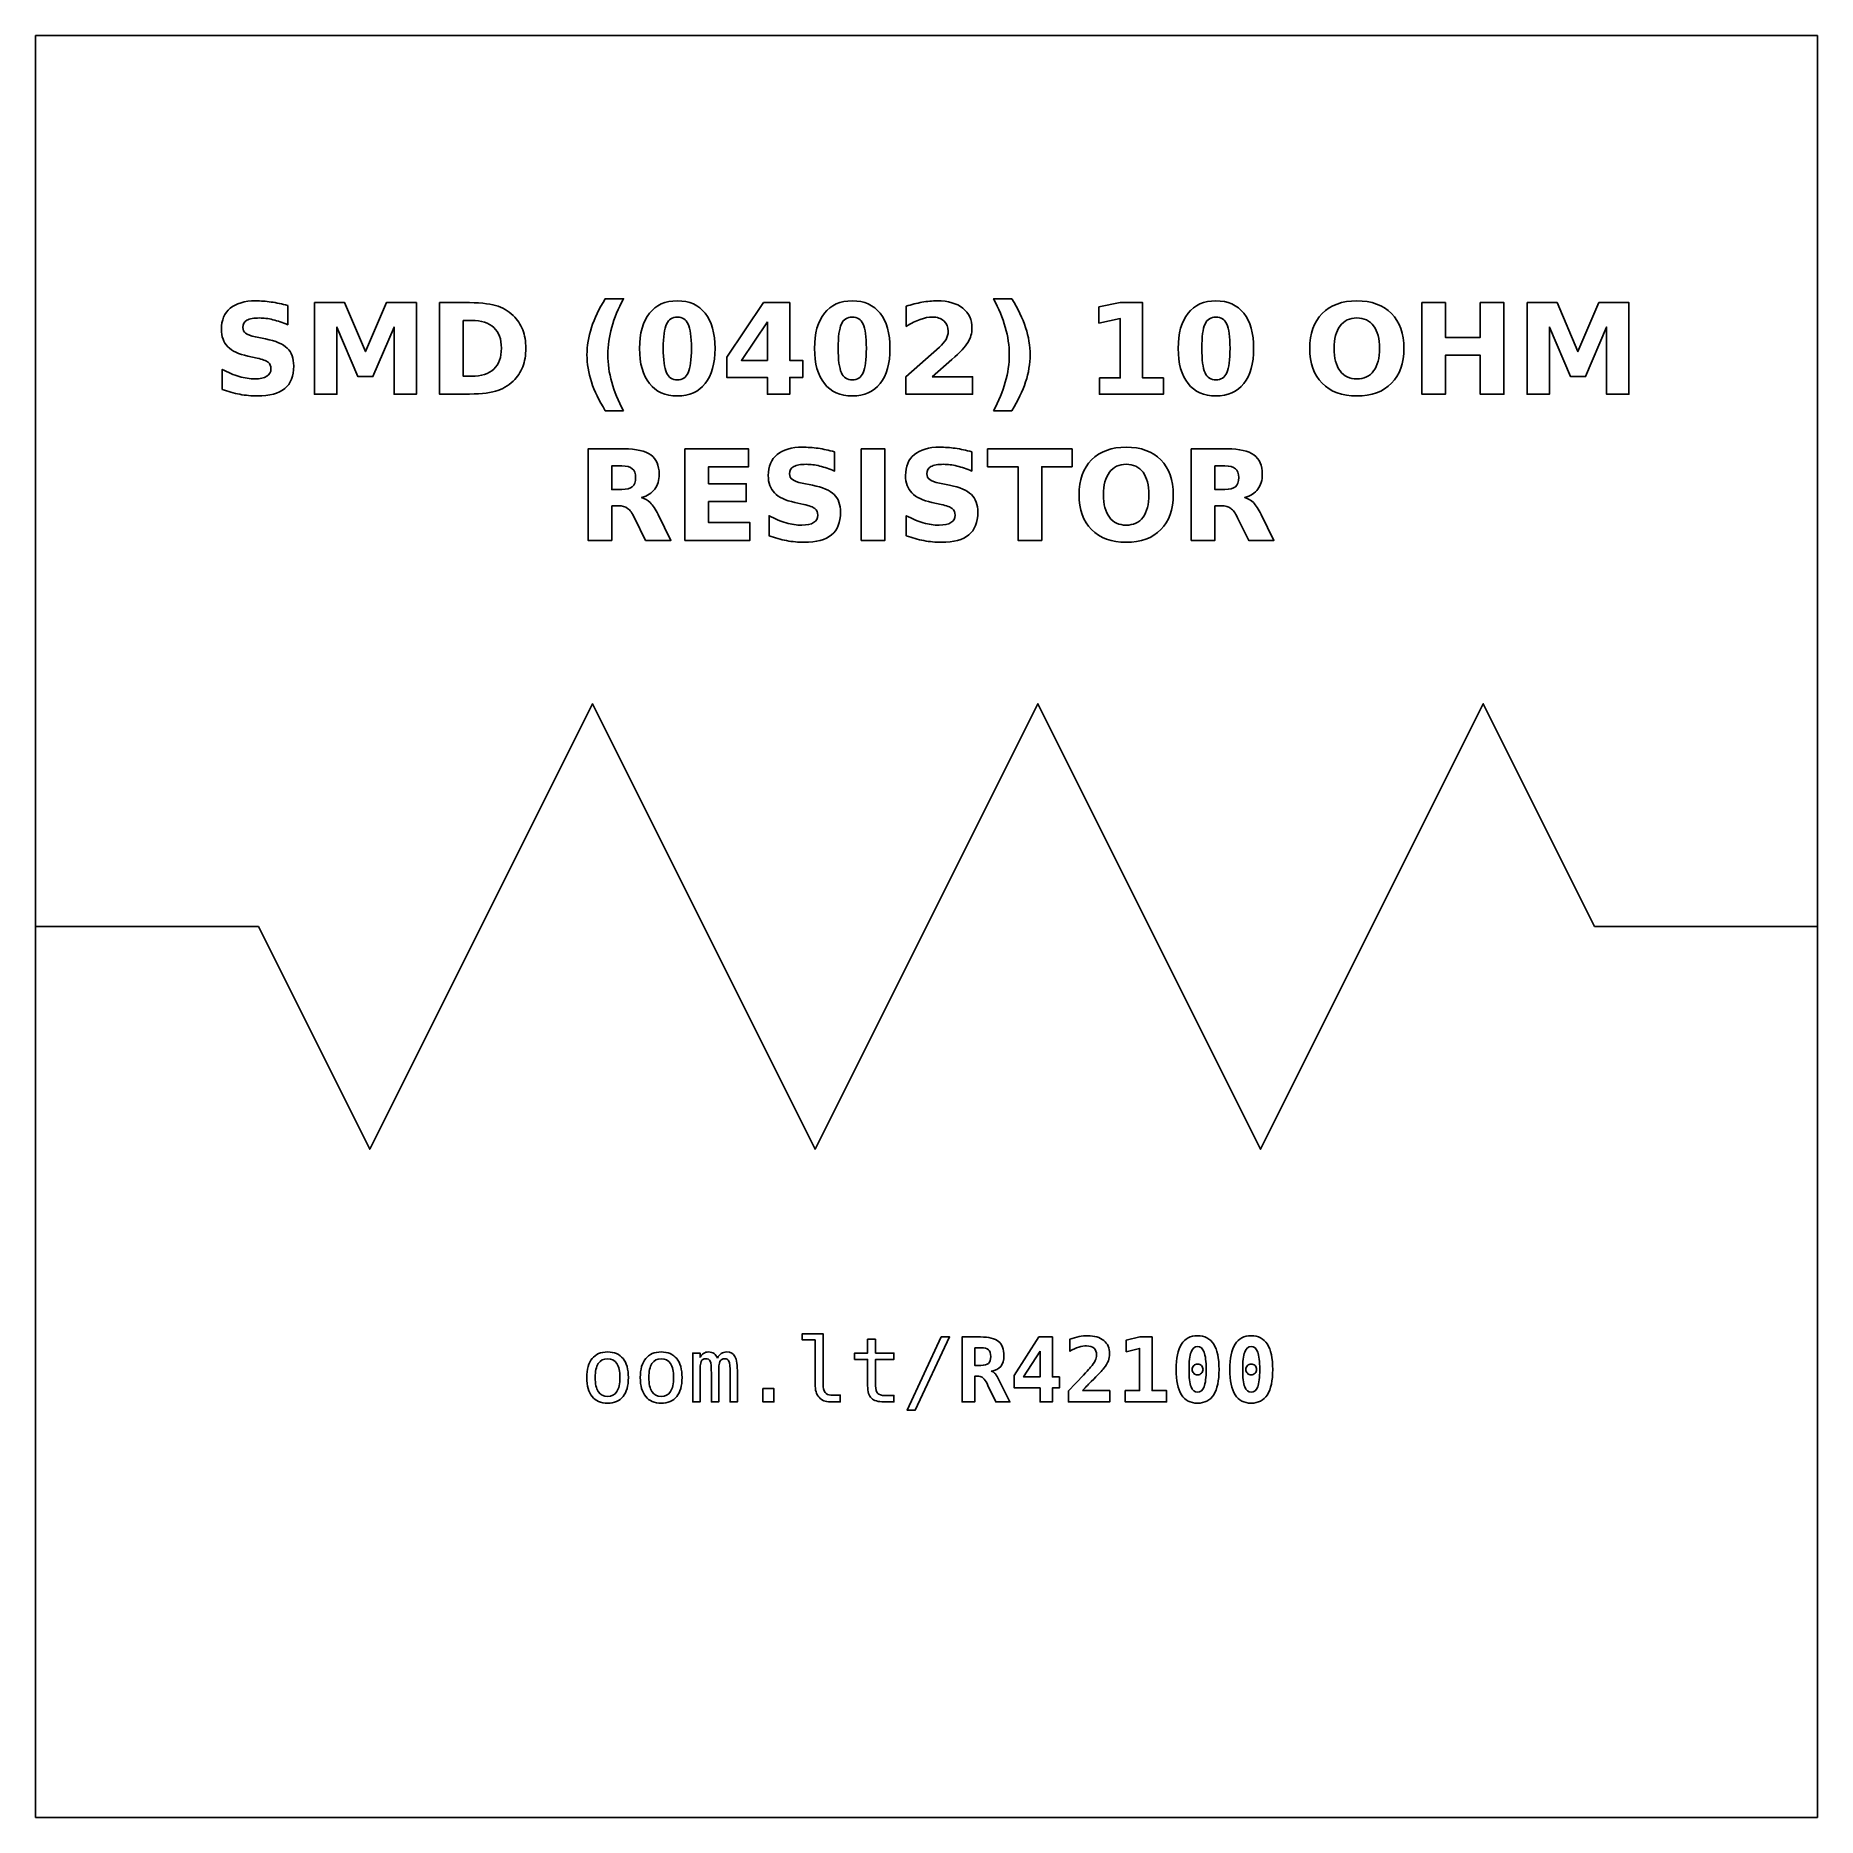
# Model space of a CAD drawing. Extents: x -115 to -95, y -158.5 to -138.5.
import ezdxf

# ---------------------------------------------------------------- set-up
doc = ezdxf.new("R2010")
doc.units = 0
doc.header["$MEASUREMENT"] = 0
doc.layers.add('LAYER_1', color=7, linetype='CONTINUOUS')

msp = doc.modelspace()

# ---------------------------------------------------------------- linework, layer by layer
at = {"layer": 'LAYER_1', "color": 7}
msp.add_lwpolyline([(-115, -158.5), (-95, -158.5), (-95, -138.5), (-115, -138.5), (-115, -158.5)], close=True, dxfattribs=at)
at = {"layer": 'LAYER_1'}
for points, knots in [([(-112.1704, -141.5284), (-112.1704, -141.5284), (-112.1704, -141.7459), (-112.1704, -141.7459), (-112.1704, -141.7459), (-112.2269, -141.7207), (-112.2821, -141.7017), (-112.3357, -141.6888), (-112.3357, -141.6888), (-112.3896, -141.6758), (-112.4404, -141.6695), (-112.4881, -141.6695), (-112.4881, -141.6695), (-112.5514, -141.6695), (-112.5984, -141.6782), (-112.6288, -141.6956), (-112.6288, -141.6956), (-112.6591, -141.7132), (-112.6742, -141.7403), (-112.6742, -141.777), (-112.6742, -141.777), (-112.6742, -141.8045), (-112.6641, -141.8261), (-112.6436, -141.8414), (-112.6436, -141.8414), (-112.6231, -141.8567), (-112.586, -141.8701), (-112.5321, -141.8811), (-112.5321, -141.8811), (-112.5321, -141.8811), (-112.4192, -141.9037), (-112.4192, -141.9037), (-112.4192, -141.9037), (-112.3047, -141.9268), (-112.2236, -141.9616), (-112.1754, -142.0086), (-112.1754, -142.0086), (-112.1271, -142.0554), (-112.1029, -142.122), (-112.1029, -142.2083), (-112.1029, -142.2083), (-112.1029, -142.3219), (-112.1365, -142.4063), (-112.2038, -142.4616), (-112.2038, -142.4616), (-112.2711, -142.5168), (-112.3738, -142.5446), (-112.5121, -142.5446), (-112.5121, -142.5446), (-112.5775, -142.5446), (-112.6429, -142.5385), (-112.7085, -142.526), (-112.7085, -142.526), (-112.7741, -142.5135), (-112.84, -142.4952), (-112.9056, -142.471), (-112.9056, -142.471), (-112.9056, -142.471), (-112.9056, -142.2471), (-112.9056, -142.2471), (-112.9056, -142.2471), (-112.84, -142.2819), (-112.7765, -142.3082), (-112.7151, -142.3259), (-112.7151, -142.3259), (-112.6537, -142.3435), (-112.5947, -142.3524), (-112.5378, -142.3524), (-112.5378, -142.3524), (-112.4799, -142.3524), (-112.4355, -142.3428), (-112.4047, -142.3235), (-112.4047, -142.3235), (-112.3738, -142.3042), (-112.3586, -142.2767), (-112.3586, -142.2407), (-112.3586, -142.2407), (-112.3586, -142.2087), (-112.3689, -142.1838), (-112.3898, -142.1664), (-112.3898, -142.1664), (-112.4108, -142.149), (-112.4524, -142.1333), (-112.515, -142.1196), (-112.515, -142.1196), (-112.515, -142.1196), (-112.6177, -142.0968), (-112.6177, -142.0968), (-112.6177, -142.0968), (-112.7205, -142.0747), (-112.7958, -142.0397), (-112.8433, -141.9914), (-112.8433, -141.9914), (-112.8908, -141.9432), (-112.9145, -141.8781), (-112.9145, -141.7965), (-112.9145, -141.7965), (-112.9145, -141.6939), (-112.8814, -141.6151), (-112.8153, -141.5601), (-112.8153, -141.5601), (-112.7492, -141.5048), (-112.6542, -141.4773), (-112.53, -141.4773), (-112.53, -141.4773), (-112.4736, -141.4773), (-112.4155, -141.4816), (-112.3557, -141.49), (-112.3557, -141.49), (-112.296, -141.4985), (-112.2342, -141.5112), (-112.1704, -141.5284)], [0, 0, 0, 0, 0.0357143, 0.0357143, 0.0357143, 0.0357143, 0.0714286, 0.0714286, 0.0714286, 0.0714286, 0.1071429, 0.1071429, 0.1071429, 0.1071429, 0.1428571, 0.1428571, 0.1428571, 0.1428571, 0.1785714, 0.1785714, 0.1785714, 0.1785714, 0.2142857, 0.2142857, 0.2142857, 0.2142857, 0.25, 0.25, 0.25, 0.25, 0.2857143, 0.2857143, 0.2857143, 0.2857143, 0.3214286, 0.3214286, 0.3214286, 0.3214286, 0.3571429, 0.3571429, 0.3571429, 0.3571429, 0.3928571, 0.3928571, 0.3928571, 0.3928571, 0.4285714, 0.4285714, 0.4285714, 0.4285714, 0.4642857, 0.4642857, 0.4642857, 0.4642857, 0.5, 0.5, 0.5, 0.5, 0.5357143, 0.5357143, 0.5357143, 0.5357143, 0.5714286, 0.5714286, 0.5714286, 0.5714286, 0.6071429, 0.6071429, 0.6071429, 0.6071429, 0.6428571, 0.6428571, 0.6428571, 0.6428571, 0.6785714, 0.6785714, 0.6785714, 0.6785714, 0.7142857, 0.7142857, 0.7142857, 0.7142857, 0.75, 0.75, 0.75, 0.75, 0.7857143, 0.7857143, 0.7857143, 0.7857143, 0.8214286, 0.8214286, 0.8214286, 0.8214286, 0.8571429, 0.8571429, 0.8571429, 0.8571429, 0.8928571, 0.8928571, 0.8928571, 0.8928571, 0.9285714, 0.9285714, 0.9285714, 0.9285714, 0.9642857, 0.9642857, 0.9642857, 0.9642857, 1, 1, 1, 1]), ([(-111.8701, -141.4959), (-111.8701, -141.4959), (-111.5326, -141.4959), (-111.5326, -141.4959), (-111.5326, -141.4959), (-111.5326, -141.4959), (-111.2981, -142.0465), (-111.2981, -142.0465), (-111.2981, -142.0465), (-111.2981, -142.0465), (-111.0625, -141.4959), (-111.0625, -141.4959), (-111.0625, -141.4959), (-111.0625, -141.4959), (-110.7257, -141.4959), (-110.7257, -141.4959), (-110.7257, -141.4959), (-110.7257, -141.4959), (-110.7257, -142.5246), (-110.7257, -142.5246), (-110.7257, -142.5246), (-110.7257, -142.5246), (-110.9764, -142.5246), (-110.9764, -142.5246), (-110.9764, -142.5246), (-110.9764, -142.5246), (-110.9764, -141.7722), (-110.9764, -141.7722), (-110.9764, -141.7722), (-110.9764, -141.7722), (-111.2135, -142.3268), (-111.2135, -142.3268), (-111.2135, -142.3268), (-111.2135, -142.3268), (-111.3816, -142.3268), (-111.3816, -142.3268), (-111.3816, -142.3268), (-111.3816, -142.3268), (-111.6187, -141.7722), (-111.6187, -141.7722), (-111.6187, -141.7722), (-111.6187, -141.7722), (-111.6187, -142.5246), (-111.6187, -142.5246), (-111.6187, -142.5246), (-111.6187, -142.5246), (-111.8701, -142.5246), (-111.8701, -142.5246), (-111.8701, -142.5246), (-111.8701, -142.5246), (-111.8701, -141.4959), (-111.8701, -141.4959)], [0, 0, 0, 0, 0.0769231, 0.0769231, 0.0769231, 0.0769231, 0.1538462, 0.1538462, 0.1538462, 0.1538462, 0.2307692, 0.2307692, 0.2307692, 0.2307692, 0.3076923, 0.3076923, 0.3076923, 0.3076923, 0.3846154, 0.3846154, 0.3846154, 0.3846154, 0.4615385, 0.4615385, 0.4615385, 0.4615385, 0.5384615, 0.5384615, 0.5384615, 0.5384615, 0.6153846, 0.6153846, 0.6153846, 0.6153846, 0.6923077, 0.6923077, 0.6923077, 0.6923077, 0.7692308, 0.7692308, 0.7692308, 0.7692308, 0.8461538, 0.8461538, 0.8461538, 0.8461538, 0.9230769, 0.9230769, 0.9230769, 0.9230769, 1, 1, 1, 1]), ([(-110.4658, -141.4959), (-110.4658, -141.4959), (-110.1859, -141.4959), (-110.1859, -141.4959), (-110.1859, -141.4959), (-110.0298, -141.4959), (-109.9136, -141.507), (-109.8372, -141.5293), (-109.8372, -141.5293), (-109.7607, -141.5516), (-109.6951, -141.5893), (-109.6403, -141.6427), (-109.6403, -141.6427), (-109.5921, -141.689), (-109.5564, -141.7426), (-109.5328, -141.8033), (-109.5328, -141.8033), (-109.5096, -141.8637), (-109.4978, -141.9324), (-109.4978, -142.0093), (-109.4978, -142.0093), (-109.4978, -142.0869), (-109.5096, -142.1561), (-109.5328, -142.217), (-109.5328, -142.217), (-109.5564, -142.2779), (-109.5921, -142.3315), (-109.6403, -142.3778), (-109.6403, -142.3778), (-109.6956, -142.4312), (-109.7617, -142.4689), (-109.8388, -142.4912), (-109.8388, -142.4912), (-109.916, -142.5135), (-110.0317, -142.5246), (-110.1859, -142.5246), (-110.1859, -142.5246), (-110.1859, -142.5246), (-110.4658, -142.5246), (-110.4658, -142.5246), (-110.4658, -142.5246), (-110.4658, -142.5246), (-110.4658, -141.4959), (-110.4658, -141.4959)], [0, 0, 0, 0, 0.0909091, 0.0909091, 0.0909091, 0.0909091, 0.1818182, 0.1818182, 0.1818182, 0.1818182, 0.2727273, 0.2727273, 0.2727273, 0.2727273, 0.3636364, 0.3636364, 0.3636364, 0.3636364, 0.4545455, 0.4545455, 0.4545455, 0.4545455, 0.5454545, 0.5454545, 0.5454545, 0.5454545, 0.6363636, 0.6363636, 0.6363636, 0.6363636, 0.7272727, 0.7272727, 0.7272727, 0.7272727, 0.8181818, 0.8181818, 0.8181818, 0.8181818, 0.9090909, 0.9090909, 0.9090909, 0.9090909, 1, 1, 1, 1]), ([(-108.4009, -142.7106), (-108.4009, -142.7106), (-108.6055, -142.7106), (-108.6055, -142.7106), (-108.6055, -142.7106), (-108.6758, -142.5973), (-108.7278, -142.4893), (-108.7612, -142.387), (-108.7612, -142.387), (-108.7948, -142.2849), (-108.8115, -142.1836), (-108.8115, -142.0829), (-108.8115, -142.0829), (-108.8115, -141.9823), (-108.7946, -141.8804), (-108.761, -141.7774), (-108.761, -141.7774), (-108.7271, -141.6742), (-108.6754, -141.5665), (-108.6055, -141.4538), (-108.6055, -141.4538), (-108.6055, -141.4538), (-108.4009, -141.4538), (-108.4009, -141.4538), (-108.4009, -141.4538), (-108.4597, -141.5627), (-108.5037, -141.6692), (-108.5331, -141.7732), (-108.5331, -141.7732), (-108.5625, -141.8771), (-108.5773, -141.9799), (-108.5773, -142.0815), (-108.5773, -142.0815), (-108.5773, -142.1831), (-108.5627, -142.2859), (-108.5336, -142.3903), (-108.5336, -142.3903), (-108.5044, -142.4945), (-108.4602, -142.6013), (-108.4009, -142.7106)], [0, 0, 0, 0, 0.1, 0.1, 0.1, 0.1, 0.2, 0.2, 0.2, 0.2, 0.3, 0.3, 0.3, 0.3, 0.4, 0.4, 0.4, 0.4, 0.5, 0.5, 0.5, 0.5, 0.6, 0.6, 0.6, 0.6, 0.7, 0.7, 0.7, 0.7, 0.8, 0.8, 0.8, 0.8, 0.9, 0.9, 0.9, 0.9, 1, 1, 1, 1]), ([(-107.3736, -142.0112), (-107.3736, -142.1817), (-107.4103, -142.3132), (-107.4839, -142.4058), (-107.4839, -142.4058), (-107.5573, -142.4983), (-107.6617, -142.5446), (-107.7967, -142.5446), (-107.7967, -142.5446), (-107.9322, -142.5446), (-108.0368, -142.4983), (-108.1102, -142.4058), (-108.1102, -142.4058), (-108.1838, -142.3132), (-108.2205, -142.1817), (-108.2205, -142.0112), (-108.2205, -142.0112), (-108.2205, -141.8405), (-108.1838, -141.7087), (-108.1102, -141.6161), (-108.1102, -141.6161), (-108.0368, -141.5237), (-107.9322, -141.4773), (-107.7967, -141.4773), (-107.7967, -141.4773), (-107.6617, -141.4773), (-107.5573, -141.5237), (-107.4839, -141.6161), (-107.4839, -141.6161), (-107.4103, -141.7087), (-107.3736, -141.8405), (-107.3736, -142.0112)], [0, 0, 0, 0, 0.125, 0.125, 0.125, 0.125, 0.25, 0.25, 0.25, 0.25, 0.375, 0.375, 0.375, 0.375, 0.5, 0.5, 0.5, 0.5, 0.625, 0.625, 0.625, 0.625, 0.75, 0.75, 0.75, 0.75, 0.875, 0.875, 0.875, 0.875, 1, 1, 1, 1]), ([(-106.8306, -141.4959), (-106.8306, -141.4959), (-106.5356, -141.4959), (-106.5356, -141.4959), (-106.5356, -141.4959), (-106.5356, -141.4959), (-106.5356, -142.145), (-106.5356, -142.145), (-106.5356, -142.145), (-106.5356, -142.145), (-106.3889, -142.145), (-106.3889, -142.145), (-106.3889, -142.145), (-106.3889, -142.145), (-106.3889, -142.3372), (-106.3889, -142.3372), (-106.3889, -142.3372), (-106.3889, -142.3372), (-106.5356, -142.3372), (-106.5356, -142.3372), (-106.5356, -142.3372), (-106.5356, -142.3372), (-106.5356, -142.5246), (-106.5356, -142.5246), (-106.5356, -142.5246), (-106.5356, -142.5246), (-106.7863, -142.5246), (-106.7863, -142.5246), (-106.7863, -142.5246), (-106.7863, -142.5246), (-106.7863, -142.3372), (-106.7863, -142.3372), (-106.7863, -142.3372), (-106.7863, -142.3372), (-107.2426, -142.3372), (-107.2426, -142.3372), (-107.2426, -142.3372), (-107.2426, -142.3372), (-107.2426, -142.1097), (-107.2426, -142.1097), (-107.2426, -142.1097), (-107.2426, -142.1097), (-106.8306, -141.4959), (-106.8306, -141.4959)], [0, 0, 0, 0, 0.0909091, 0.0909091, 0.0909091, 0.0909091, 0.1818182, 0.1818182, 0.1818182, 0.1818182, 0.2727273, 0.2727273, 0.2727273, 0.2727273, 0.3636364, 0.3636364, 0.3636364, 0.3636364, 0.4545455, 0.4545455, 0.4545455, 0.4545455, 0.5454545, 0.5454545, 0.5454545, 0.5454545, 0.6363636, 0.6363636, 0.6363636, 0.6363636, 0.7272727, 0.7272727, 0.7272727, 0.7272727, 0.8181818, 0.8181818, 0.8181818, 0.8181818, 0.9090909, 0.9090909, 0.9090909, 0.9090909, 1, 1, 1, 1]), ([(-105.4098, -142.0112), (-105.4098, -142.1817), (-105.4465, -142.3132), (-105.5201, -142.4058), (-105.5201, -142.4058), (-105.5935, -142.4983), (-105.6979, -142.5446), (-105.8329, -142.5446), (-105.8329, -142.5446), (-105.9684, -142.5446), (-106.073, -142.4983), (-106.1464, -142.4058), (-106.1464, -142.4058), (-106.22, -142.3132), (-106.2567, -142.1817), (-106.2567, -142.0112), (-106.2567, -142.0112), (-106.2567, -141.8405), (-106.22, -141.7087), (-106.1464, -141.6161), (-106.1464, -141.6161), (-106.073, -141.5237), (-105.9684, -141.4773), (-105.8329, -141.4773), (-105.8329, -141.4773), (-105.6979, -141.4773), (-105.5935, -141.5237), (-105.5201, -141.6161), (-105.5201, -141.6161), (-105.4465, -141.7087), (-105.4098, -141.8405), (-105.4098, -142.0112)], [0, 0, 0, 0, 0.125, 0.125, 0.125, 0.125, 0.25, 0.25, 0.25, 0.25, 0.375, 0.375, 0.375, 0.375, 0.5, 0.5, 0.5, 0.5, 0.625, 0.625, 0.625, 0.625, 0.75, 0.75, 0.75, 0.75, 0.875, 0.875, 0.875, 0.875, 1, 1, 1, 1]), ([(-104.9357, -142.3296), (-104.9357, -142.3296), (-104.4829, -142.3296), (-104.4829, -142.3296), (-104.4829, -142.3296), (-104.4829, -142.3296), (-104.4829, -142.5246), (-104.4829, -142.5246), (-104.4829, -142.5246), (-104.4829, -142.5246), (-105.2306, -142.5246), (-105.2306, -142.5246), (-105.2306, -142.5246), (-105.2306, -142.5246), (-105.2306, -142.3296), (-105.2306, -142.3296), (-105.2306, -142.3296), (-105.2306, -142.3296), (-104.855, -141.9983), (-104.855, -141.9983), (-104.855, -141.9983), (-104.8214, -141.9679), (-104.7967, -141.9383), (-104.7807, -141.9094), (-104.7807, -141.9094), (-104.7645, -141.8804), (-104.7565, -141.8503), (-104.7565, -141.819), (-104.7565, -141.819), (-104.7565, -141.7708), (-104.7727, -141.732), (-104.8051, -141.7026), (-104.8051, -141.7026), (-104.8374, -141.6732), (-104.8804, -141.6587), (-104.9343, -141.6587), (-104.9343, -141.6587), (-104.9756, -141.6587), (-105.0208, -141.6676), (-105.07, -141.6852), (-105.07, -141.6852), (-105.1191, -141.7029), (-105.1718, -141.7292), (-105.2278, -141.764), (-105.2278, -141.764), (-105.2278, -141.764), (-105.2278, -141.538), (-105.2278, -141.538), (-105.2278, -141.538), (-105.168, -141.5183), (-105.109, -141.5032), (-105.0507, -141.4929), (-105.0507, -141.4929), (-104.9923, -141.4825), (-104.9352, -141.4773), (-104.879, -141.4773), (-104.879, -141.4773), (-104.756, -141.4773), (-104.6603, -141.5044), (-104.5921, -141.5587), (-104.5921, -141.5587), (-104.5239, -141.6128), (-104.4898, -141.6883), (-104.4898, -141.7854), (-104.4898, -141.7854), (-104.4898, -141.8414), (-104.5043, -141.8936), (-104.5333, -141.9421), (-104.5333, -141.9421), (-104.5622, -141.9905), (-104.6231, -142.0554), (-104.7158, -142.1368), (-104.7158, -142.1368), (-104.7158, -142.1368), (-104.9357, -142.3296), (-104.9357, -142.3296)], [0, 0, 0, 0, 0.0526316, 0.0526316, 0.0526316, 0.0526316, 0.1052632, 0.1052632, 0.1052632, 0.1052632, 0.1578947, 0.1578947, 0.1578947, 0.1578947, 0.2105263, 0.2105263, 0.2105263, 0.2105263, 0.2631579, 0.2631579, 0.2631579, 0.2631579, 0.3157895, 0.3157895, 0.3157895, 0.3157895, 0.3684211, 0.3684211, 0.3684211, 0.3684211, 0.4210526, 0.4210526, 0.4210526, 0.4210526, 0.4736842, 0.4736842, 0.4736842, 0.4736842, 0.5263158, 0.5263158, 0.5263158, 0.5263158, 0.5789474, 0.5789474, 0.5789474, 0.5789474, 0.6315789, 0.6315789, 0.6315789, 0.6315789, 0.6842105, 0.6842105, 0.6842105, 0.6842105, 0.7368421, 0.7368421, 0.7368421, 0.7368421, 0.7894737, 0.7894737, 0.7894737, 0.7894737, 0.8421053, 0.8421053, 0.8421053, 0.8421053, 0.8947368, 0.8947368, 0.8947368, 0.8947368, 0.9473684, 0.9473684, 0.9473684, 0.9473684, 1, 1, 1, 1]), ([(-104.2475, -142.7106), (-104.1887, -142.6013), (-104.1445, -142.4945), (-104.1151, -142.3903), (-104.1151, -142.3903), (-104.0857, -142.2859), (-104.0711, -142.1831), (-104.0711, -142.0815), (-104.0711, -142.0815), (-104.0711, -141.9799), (-104.0857, -141.8771), (-104.1151, -141.7732), (-104.1151, -141.7732), (-104.1445, -141.6692), (-104.1887, -141.5627), (-104.2475, -141.4538), (-104.2475, -141.4538), (-104.2475, -141.4538), (-104.0429, -141.4538), (-104.0429, -141.4538), (-104.0429, -141.4538), (-103.9731, -141.5665), (-103.9213, -141.6742), (-103.8874, -141.7774), (-103.8874, -141.7774), (-103.8538, -141.8804), (-103.8369, -141.9823), (-103.8369, -142.0829), (-103.8369, -142.0829), (-103.8369, -142.1836), (-103.8536, -142.2849), (-103.8872, -142.387), (-103.8872, -142.387), (-103.9206, -142.4893), (-103.9726, -142.5973), (-104.0429, -142.7106), (-104.0429, -142.7106), (-104.0429, -142.7106), (-104.2475, -142.7106), (-104.2475, -142.7106)], [0, 0, 0, 0, 0.1, 0.1, 0.1, 0.1, 0.2, 0.2, 0.2, 0.2, 0.3, 0.3, 0.3, 0.3, 0.4, 0.4, 0.4, 0.4, 0.5, 0.5, 0.5, 0.5, 0.6, 0.6, 0.6, 0.6, 0.7, 0.7, 0.7, 0.7, 0.8, 0.8, 0.8, 0.8, 0.9, 0.9, 0.9, 0.9, 1, 1, 1, 1]), ([(-103.0589, -142.3414), (-103.0589, -142.3414), (-102.8246, -142.3414), (-102.8246, -142.3414), (-102.8246, -142.3414), (-102.8246, -142.3414), (-102.8246, -141.6765), (-102.8246, -141.6765), (-102.8246, -141.6765), (-102.8246, -141.6765), (-103.065, -141.7262), (-103.065, -141.7262), (-103.065, -141.7262), (-103.065, -141.7262), (-103.065, -141.5455), (-103.065, -141.5455), (-103.065, -141.5455), (-103.065, -141.5455), (-102.826, -141.4959), (-102.826, -141.4959), (-102.826, -141.4959), (-102.826, -141.4959), (-102.5739, -141.4959), (-102.5739, -141.4959), (-102.5739, -141.4959), (-102.5739, -141.4959), (-102.5739, -142.3414), (-102.5739, -142.3414), (-102.5739, -142.3414), (-102.5739, -142.3414), (-102.3397, -142.3414), (-102.3397, -142.3414), (-102.3397, -142.3414), (-102.3397, -142.3414), (-102.3397, -142.5246), (-102.3397, -142.5246), (-102.3397, -142.5246), (-102.3397, -142.5246), (-103.0589, -142.5246), (-103.0589, -142.5246), (-103.0589, -142.5246), (-103.0589, -142.5246), (-103.0589, -142.3414), (-103.0589, -142.3414)], [0, 0, 0, 0, 0.0909091, 0.0909091, 0.0909091, 0.0909091, 0.1818182, 0.1818182, 0.1818182, 0.1818182, 0.2727273, 0.2727273, 0.2727273, 0.2727273, 0.3636364, 0.3636364, 0.3636364, 0.3636364, 0.4545455, 0.4545455, 0.4545455, 0.4545455, 0.5454545, 0.5454545, 0.5454545, 0.5454545, 0.6363636, 0.6363636, 0.6363636, 0.6363636, 0.7272727, 0.7272727, 0.7272727, 0.7272727, 0.8181818, 0.8181818, 0.8181818, 0.8181818, 0.9090909, 0.9090909, 0.9090909, 0.9090909, 1, 1, 1, 1]), ([(-101.3279, -142.0112), (-101.3279, -142.1817), (-101.3646, -142.3132), (-101.4382, -142.4058), (-101.4382, -142.4058), (-101.5116, -142.4983), (-101.616, -142.5446), (-101.751, -142.5446), (-101.751, -142.5446), (-101.8865, -142.5446), (-101.9911, -142.4983), (-102.0645, -142.4058), (-102.0645, -142.4058), (-102.1381, -142.3132), (-102.1748, -142.1817), (-102.1748, -142.0112), (-102.1748, -142.0112), (-102.1748, -141.8405), (-102.1381, -141.7087), (-102.0645, -141.6161), (-102.0645, -141.6161), (-101.9911, -141.5237), (-101.8865, -141.4773), (-101.751, -141.4773), (-101.751, -141.4773), (-101.616, -141.4773), (-101.5116, -141.5237), (-101.4382, -141.6161), (-101.4382, -141.6161), (-101.3646, -141.7087), (-101.3279, -141.8405), (-101.3279, -142.0112)], [0, 0, 0, 0, 0.125, 0.125, 0.125, 0.125, 0.25, 0.25, 0.25, 0.25, 0.375, 0.375, 0.375, 0.375, 0.5, 0.5, 0.5, 0.5, 0.625, 0.625, 0.625, 0.625, 0.75, 0.75, 0.75, 0.75, 0.875, 0.875, 0.875, 0.875, 1, 1, 1, 1]), ([(-100.1696, -141.4773), (-100.0043, -141.4773), (-99.8747, -141.5246), (-99.7811, -141.6194), (-99.7811, -141.6194), (-99.6873, -141.7139), (-99.6405, -141.8444), (-99.6405, -142.0112), (-99.6405, -142.0112), (-99.6405, -142.1775), (-99.6873, -142.308), (-99.7811, -142.4025), (-99.7811, -142.4025), (-99.8747, -142.4973), (-100.0043, -142.5446), (-100.1696, -142.5446), (-100.1696, -142.5446), (-100.3345, -142.5446), (-100.4638, -142.4973), (-100.5579, -142.4025), (-100.5579, -142.4025), (-100.6517, -142.308), (-100.6988, -142.1775), (-100.6988, -142.0112), (-100.6988, -142.0112), (-100.6988, -141.8444), (-100.6517, -141.7139), (-100.5579, -141.6194), (-100.5579, -141.6194), (-100.4638, -141.5246), (-100.3345, -141.4773), (-100.1696, -141.4773)], [0, 0, 0, 0, 0.125, 0.125, 0.125, 0.125, 0.25, 0.25, 0.25, 0.25, 0.375, 0.375, 0.375, 0.375, 0.5, 0.5, 0.5, 0.5, 0.625, 0.625, 0.625, 0.625, 0.75, 0.75, 0.75, 0.75, 0.875, 0.875, 0.875, 0.875, 1, 1, 1, 1]), ([(-99.4398, -141.4959), (-99.4398, -141.4959), (-99.1745, -141.4959), (-99.1745, -141.4959), (-99.1745, -141.4959), (-99.1745, -141.4959), (-99.1745, -141.888), (-99.1745, -141.888), (-99.1745, -141.888), (-99.1745, -141.888), (-98.7832, -141.888), (-98.7832, -141.888), (-98.7832, -141.888), (-98.7832, -141.888), (-98.7832, -141.4959), (-98.7832, -141.4959), (-98.7832, -141.4959), (-98.7832, -141.4959), (-98.5179, -141.4959), (-98.5179, -141.4959), (-98.5179, -141.4959), (-98.5179, -141.4959), (-98.5179, -142.5246), (-98.5179, -142.5246), (-98.5179, -142.5246), (-98.5179, -142.5246), (-98.7832, -142.5246), (-98.7832, -142.5246), (-98.7832, -142.5246), (-98.7832, -142.5246), (-98.7832, -142.0886), (-98.7832, -142.0886), (-98.7832, -142.0886), (-98.7832, -142.0886), (-99.1745, -142.0886), (-99.1745, -142.0886), (-99.1745, -142.0886), (-99.1745, -142.0886), (-99.1745, -142.5246), (-99.1745, -142.5246), (-99.1745, -142.5246), (-99.1745, -142.5246), (-99.4398, -142.5246), (-99.4398, -142.5246), (-99.4398, -142.5246), (-99.4398, -142.5246), (-99.4398, -141.4959), (-99.4398, -141.4959)], [0, 0, 0, 0, 0.0833333, 0.0833333, 0.0833333, 0.0833333, 0.1666667, 0.1666667, 0.1666667, 0.1666667, 0.25, 0.25, 0.25, 0.25, 0.3333333, 0.3333333, 0.3333333, 0.3333333, 0.4166667, 0.4166667, 0.4166667, 0.4166667, 0.5, 0.5, 0.5, 0.5, 0.5833333, 0.5833333, 0.5833333, 0.5833333, 0.6666667, 0.6666667, 0.6666667, 0.6666667, 0.75, 0.75, 0.75, 0.75, 0.8333333, 0.8333333, 0.8333333, 0.8333333, 0.9166667, 0.9166667, 0.9166667, 0.9166667, 1, 1, 1, 1]), ([(-98.2589, -141.4959), (-98.2589, -141.4959), (-97.9214, -141.4959), (-97.9214, -141.4959), (-97.9214, -141.4959), (-97.9214, -141.4959), (-97.6869, -142.0465), (-97.6869, -142.0465), (-97.6869, -142.0465), (-97.6869, -142.0465), (-97.4513, -141.4959), (-97.4513, -141.4959), (-97.4513, -141.4959), (-97.4513, -141.4959), (-97.1145, -141.4959), (-97.1145, -141.4959), (-97.1145, -141.4959), (-97.1145, -141.4959), (-97.1145, -142.5246), (-97.1145, -142.5246), (-97.1145, -142.5246), (-97.1145, -142.5246), (-97.3652, -142.5246), (-97.3652, -142.5246), (-97.3652, -142.5246), (-97.3652, -142.5246), (-97.3652, -141.7722), (-97.3652, -141.7722), (-97.3652, -141.7722), (-97.3652, -141.7722), (-97.6023, -142.3268), (-97.6023, -142.3268), (-97.6023, -142.3268), (-97.6023, -142.3268), (-97.7704, -142.3268), (-97.7704, -142.3268), (-97.7704, -142.3268), (-97.7704, -142.3268), (-98.0075, -141.7722), (-98.0075, -141.7722), (-98.0075, -141.7722), (-98.0075, -141.7722), (-98.0075, -142.5246), (-98.0075, -142.5246), (-98.0075, -142.5246), (-98.0075, -142.5246), (-98.2589, -142.5246), (-98.2589, -142.5246), (-98.2589, -142.5246), (-98.2589, -142.5246), (-98.2589, -141.4959), (-98.2589, -141.4959)], [0, 0, 0, 0, 0.0769231, 0.0769231, 0.0769231, 0.0769231, 0.1538462, 0.1538462, 0.1538462, 0.1538462, 0.2307692, 0.2307692, 0.2307692, 0.2307692, 0.3076923, 0.3076923, 0.3076923, 0.3076923, 0.3846154, 0.3846154, 0.3846154, 0.3846154, 0.4615385, 0.4615385, 0.4615385, 0.4615385, 0.5384615, 0.5384615, 0.5384615, 0.5384615, 0.6153846, 0.6153846, 0.6153846, 0.6153846, 0.6923077, 0.6923077, 0.6923077, 0.6923077, 0.7692308, 0.7692308, 0.7692308, 0.7692308, 0.8461538, 0.8461538, 0.8461538, 0.8461538, 0.9230769, 0.9230769, 0.9230769, 0.9230769, 1, 1, 1, 1]), ([(-110.2005, -141.6965), (-110.2005, -141.6965), (-110.2005, -142.324), (-110.2005, -142.324), (-110.2005, -142.324), (-110.2005, -142.324), (-110.1055, -142.324), (-110.1055, -142.324), (-110.1055, -142.324), (-109.9971, -142.324), (-109.9143, -142.2972), (-109.8572, -142.2433), (-109.8572, -142.2433), (-109.8, -142.1897), (-109.7713, -142.1116), (-109.7713, -142.0093), (-109.7713, -142.0093), (-109.7713, -141.9072), (-109.7998, -141.8296), (-109.8567, -141.7765), (-109.8567, -141.7765), (-109.9136, -141.7231), (-109.9966, -141.6965), (-110.1055, -141.6965), (-110.1055, -141.6965), (-110.1055, -141.6965), (-110.2005, -141.6965), (-110.2005, -141.6965)], [0, 0, 0, 0, 0.1428571, 0.1428571, 0.1428571, 0.1428571, 0.2857143, 0.2857143, 0.2857143, 0.2857143, 0.4285714, 0.4285714, 0.4285714, 0.4285714, 0.5714286, 0.5714286, 0.5714286, 0.5714286, 0.7142857, 0.7142857, 0.7142857, 0.7142857, 0.8571429, 0.8571429, 0.8571429, 0.8571429, 1, 1, 1, 1]), ([(-107.6389, -142.0093), (-107.6389, -141.8807), (-107.6509, -141.7901), (-107.6751, -141.7374), (-107.6751, -141.7374), (-107.6991, -141.685), (-107.7398, -141.6587), (-107.7967, -141.6587), (-107.7967, -141.6587), (-107.8536, -141.6587), (-107.8943, -141.685), (-107.9188, -141.7374), (-107.9188, -141.7374), (-107.943, -141.7901), (-107.9552, -141.8807), (-107.9552, -142.0093), (-107.9552, -142.0093), (-107.9552, -142.1391), (-107.943, -142.2309), (-107.9188, -142.284), (-107.9188, -142.284), (-107.8943, -142.3374), (-107.8536, -142.364), (-107.7967, -142.364), (-107.7967, -142.364), (-107.7403, -142.364), (-107.6998, -142.3374), (-107.6753, -142.284), (-107.6753, -142.284), (-107.6511, -142.2309), (-107.6389, -142.1391), (-107.6389, -142.0093)], [0, 0, 0, 0, 0.125, 0.125, 0.125, 0.125, 0.25, 0.25, 0.25, 0.25, 0.375, 0.375, 0.375, 0.375, 0.5, 0.5, 0.5, 0.5, 0.625, 0.625, 0.625, 0.625, 0.75, 0.75, 0.75, 0.75, 0.875, 0.875, 0.875, 0.875, 1, 1, 1, 1]), ([(-106.7863, -141.7144), (-106.7863, -141.7144), (-107.0773, -142.145), (-107.0773, -142.145), (-107.0773, -142.145), (-107.0773, -142.145), (-106.7863, -142.145), (-106.7863, -142.145), (-106.7863, -142.145), (-106.7863, -142.145), (-106.7863, -141.7144), (-106.7863, -141.7144)], [0, 0, 0, 0, 0.3333333, 0.3333333, 0.3333333, 0.3333333, 0.6666667, 0.6666667, 0.6666667, 0.6666667, 1, 1, 1, 1]), ([(-105.6751, -142.0093), (-105.6751, -141.8807), (-105.6871, -141.7901), (-105.7113, -141.7374), (-105.7113, -141.7374), (-105.7353, -141.685), (-105.776, -141.6587), (-105.8329, -141.6587), (-105.8329, -141.6587), (-105.8898, -141.6587), (-105.9305, -141.685), (-105.955, -141.7374), (-105.955, -141.7374), (-105.9792, -141.7901), (-105.9914, -141.8807), (-105.9914, -142.0093), (-105.9914, -142.0093), (-105.9914, -142.1391), (-105.9792, -142.2309), (-105.955, -142.284), (-105.955, -142.284), (-105.9305, -142.3374), (-105.8898, -142.364), (-105.8329, -142.364), (-105.8329, -142.364), (-105.7765, -142.364), (-105.736, -142.3374), (-105.7115, -142.284), (-105.7115, -142.284), (-105.6873, -142.2309), (-105.6751, -142.1391), (-105.6751, -142.0093)], [0, 0, 0, 0, 0.125, 0.125, 0.125, 0.125, 0.25, 0.25, 0.25, 0.25, 0.375, 0.375, 0.375, 0.375, 0.5, 0.5, 0.5, 0.5, 0.625, 0.625, 0.625, 0.625, 0.75, 0.75, 0.75, 0.75, 0.875, 0.875, 0.875, 0.875, 1, 1, 1, 1]), ([(-101.5932, -142.0093), (-101.5932, -141.8807), (-101.6052, -141.7901), (-101.6294, -141.7374), (-101.6294, -141.7374), (-101.6534, -141.685), (-101.6941, -141.6587), (-101.751, -141.6587), (-101.751, -141.6587), (-101.8079, -141.6587), (-101.8486, -141.685), (-101.8731, -141.7374), (-101.8731, -141.7374), (-101.8973, -141.7901), (-101.9095, -141.8807), (-101.9095, -142.0093), (-101.9095, -142.0093), (-101.9095, -142.1391), (-101.8973, -142.2309), (-101.8731, -142.284), (-101.8731, -142.284), (-101.8486, -142.3374), (-101.8079, -142.364), (-101.751, -142.364), (-101.751, -142.364), (-101.6946, -142.364), (-101.6541, -142.3374), (-101.6296, -142.284), (-101.6296, -142.284), (-101.6054, -142.2309), (-101.5932, -142.1391), (-101.5932, -142.0093)], [0, 0, 0, 0, 0.125, 0.125, 0.125, 0.125, 0.25, 0.25, 0.25, 0.25, 0.375, 0.375, 0.375, 0.375, 0.5, 0.5, 0.5, 0.5, 0.625, 0.625, 0.625, 0.625, 0.75, 0.75, 0.75, 0.75, 0.875, 0.875, 0.875, 0.875, 1, 1, 1, 1]), ([(-100.1696, -141.6695), (-100.2505, -141.6695), (-100.3131, -141.6993), (-100.3578, -141.7591), (-100.3578, -141.7591), (-100.4022, -141.8188), (-100.4246, -141.9028), (-100.4246, -142.0112), (-100.4246, -142.0112), (-100.4246, -142.1194), (-100.4022, -142.2031), (-100.3578, -142.2628), (-100.3578, -142.2628), (-100.3131, -142.3226), (-100.2505, -142.3524), (-100.1696, -142.3524), (-100.1696, -142.3524), (-100.0882, -142.3524), (-100.0255, -142.3226), (-99.9808, -142.2628), (-99.9808, -142.2628), (-99.9363, -142.2031), (-99.914, -142.1194), (-99.914, -142.0112), (-99.914, -142.0112), (-99.914, -141.9028), (-99.9363, -141.8188), (-99.9808, -141.7591), (-99.9808, -141.7591), (-100.0255, -141.6993), (-100.0882, -141.6695), (-100.1696, -141.6695)], [0, 0, 0, 0, 0.125, 0.125, 0.125, 0.125, 0.25, 0.25, 0.25, 0.25, 0.375, 0.375, 0.375, 0.375, 0.5, 0.5, 0.5, 0.5, 0.625, 0.625, 0.625, 0.625, 0.75, 0.75, 0.75, 0.75, 0.875, 0.875, 0.875, 0.875, 1, 1, 1, 1]), ([(-108.5334, -143.7779), (-108.5334, -143.7779), (-108.5334, -144.1671), (-108.5334, -144.1671), (-108.5334, -144.1671), (-108.5334, -144.1671), (-108.7987, -144.1671), (-108.7987, -144.1671), (-108.7987, -144.1671), (-108.7987, -144.1671), (-108.7987, -143.1384), (-108.7987, -143.1384), (-108.7987, -143.1384), (-108.7987, -143.1384), (-108.3935, -143.1384), (-108.3935, -143.1384), (-108.3935, -143.1384), (-108.258, -143.1384), (-108.1585, -143.1612), (-108.0955, -143.2066), (-108.0955, -143.2066), (-108.0323, -143.252), (-108.0007, -143.324), (-108.0007, -143.4223), (-108.0007, -143.4223), (-108.0007, -143.4902), (-108.0172, -143.5462), (-108.0499, -143.5897), (-108.0499, -143.5897), (-108.0828, -143.6335), (-108.1324, -143.6657), (-108.1985, -143.6862), (-108.1985, -143.6862), (-108.1623, -143.6946), (-108.1296, -143.7132), (-108.1009, -143.7424), (-108.1009, -143.7424), (-108.0722, -143.7715), (-108.0433, -143.8157), (-108.0139, -143.875), (-108.0139, -143.875), (-108.0139, -143.875), (-107.8697, -144.1671), (-107.8697, -144.1671), (-107.8697, -144.1671), (-107.8697, -144.1671), (-108.1524, -144.1671), (-108.1524, -144.1671), (-108.1524, -144.1671), (-108.1524, -144.1671), (-108.2778, -143.9115), (-108.2778, -143.9115), (-108.2778, -143.9115), (-108.3029, -143.8602), (-108.3286, -143.8249), (-108.3547, -143.8061), (-108.3547, -143.8061), (-108.3806, -143.7873), (-108.4151, -143.7779), (-108.4584, -143.7779), (-108.4584, -143.7779), (-108.4584, -143.7779), (-108.5334, -143.7779), (-108.5334, -143.7779)], [0, 0, 0, 0, 0.0625, 0.0625, 0.0625, 0.0625, 0.125, 0.125, 0.125, 0.125, 0.1875, 0.1875, 0.1875, 0.1875, 0.25, 0.25, 0.25, 0.25, 0.3125, 0.3125, 0.3125, 0.3125, 0.375, 0.375, 0.375, 0.375, 0.4375, 0.4375, 0.4375, 0.4375, 0.5, 0.5, 0.5, 0.5, 0.5625, 0.5625, 0.5625, 0.5625, 0.625, 0.625, 0.625, 0.625, 0.6875, 0.6875, 0.6875, 0.6875, 0.75, 0.75, 0.75, 0.75, 0.8125, 0.8125, 0.8125, 0.8125, 0.875, 0.875, 0.875, 0.875, 0.9375, 0.9375, 0.9375, 0.9375, 1, 1, 1, 1]), ([(-107.7122, -143.1384), (-107.7122, -143.1384), (-106.9963, -143.1384), (-106.9963, -143.1384), (-106.9963, -143.1384), (-106.9963, -143.1384), (-106.9963, -143.339), (-106.9963, -143.339), (-106.9963, -143.339), (-106.9963, -143.339), (-107.4469, -143.339), (-107.4469, -143.339), (-107.4469, -143.339), (-107.4469, -143.339), (-107.4469, -143.5305), (-107.4469, -143.5305), (-107.4469, -143.5305), (-107.4469, -143.5305), (-107.0234, -143.5305), (-107.0234, -143.5305), (-107.0234, -143.5305), (-107.0234, -143.5305), (-107.0234, -143.7311), (-107.0234, -143.7311), (-107.0234, -143.7311), (-107.0234, -143.7311), (-107.4469, -143.7311), (-107.4469, -143.7311), (-107.4469, -143.7311), (-107.4469, -143.7311), (-107.4469, -143.9665), (-107.4469, -143.9665), (-107.4469, -143.9665), (-107.4469, -143.9665), (-106.9813, -143.9665), (-106.9813, -143.9665), (-106.9813, -143.9665), (-106.9813, -143.9665), (-106.9813, -144.1671), (-106.9813, -144.1671), (-106.9813, -144.1671), (-106.9813, -144.1671), (-107.7122, -144.1671), (-107.7122, -144.1671), (-107.7122, -144.1671), (-107.7122, -144.1671), (-107.7122, -143.1384), (-107.7122, -143.1384)], [0, 0, 0, 0, 0.0833333, 0.0833333, 0.0833333, 0.0833333, 0.1666667, 0.1666667, 0.1666667, 0.1666667, 0.25, 0.25, 0.25, 0.25, 0.3333333, 0.3333333, 0.3333333, 0.3333333, 0.4166667, 0.4166667, 0.4166667, 0.4166667, 0.5, 0.5, 0.5, 0.5, 0.5833333, 0.5833333, 0.5833333, 0.5833333, 0.6666667, 0.6666667, 0.6666667, 0.6666667, 0.75, 0.75, 0.75, 0.75, 0.8333333, 0.8333333, 0.8333333, 0.8333333, 0.9166667, 0.9166667, 0.9166667, 0.9166667, 1, 1, 1, 1]), ([(-106.0323, -143.1709), (-106.0323, -143.1709), (-106.0323, -143.3884), (-106.0323, -143.3884), (-106.0323, -143.3884), (-106.0888, -143.3632), (-106.144, -143.3442), (-106.1976, -143.3313), (-106.1976, -143.3313), (-106.2515, -143.3183), (-106.3023, -143.312), (-106.35, -143.312), (-106.35, -143.312), (-106.4133, -143.312), (-106.4603, -143.3207), (-106.4907, -143.3381), (-106.4907, -143.3381), (-106.521, -143.3557), (-106.5361, -143.3828), (-106.5361, -143.4195), (-106.5361, -143.4195), (-106.5361, -143.447), (-106.526, -143.4686), (-106.5055, -143.4839), (-106.5055, -143.4839), (-106.485, -143.4992), (-106.4479, -143.5126), (-106.394, -143.5236), (-106.394, -143.5236), (-106.394, -143.5236), (-106.2811, -143.5462), (-106.2811, -143.5462), (-106.2811, -143.5462), (-106.1666, -143.5693), (-106.0855, -143.6041), (-106.0373, -143.6511), (-106.0373, -143.6511), (-105.989, -143.6979), (-105.9648, -143.7645), (-105.9648, -143.8508), (-105.9648, -143.8508), (-105.9648, -143.9644), (-105.9984, -144.0488), (-106.0657, -144.1041), (-106.0657, -144.1041), (-106.133, -144.1593), (-106.2357, -144.1871), (-106.374, -144.1871), (-106.374, -144.1871), (-106.4394, -144.1871), (-106.5048, -144.181), (-106.5704, -144.1685), (-106.5704, -144.1685), (-106.636, -144.156), (-106.7019, -144.1377), (-106.7675, -144.1135), (-106.7675, -144.1135), (-106.7675, -144.1135), (-106.7675, -143.8896), (-106.7675, -143.8896), (-106.7675, -143.8896), (-106.7019, -143.9244), (-106.6384, -143.9507), (-106.577, -143.9684), (-106.577, -143.9684), (-106.5156, -143.986), (-106.4566, -143.9949), (-106.3997, -143.9949), (-106.3997, -143.9949), (-106.3418, -143.9949), (-106.2974, -143.9853), (-106.2666, -143.966), (-106.2666, -143.966), (-106.2357, -143.9467), (-106.2205, -143.9192), (-106.2205, -143.8832), (-106.2205, -143.8832), (-106.2205, -143.8512), (-106.2308, -143.8263), (-106.2517, -143.8089), (-106.2517, -143.8089), (-106.2727, -143.7915), (-106.3143, -143.7758), (-106.3769, -143.7621), (-106.3769, -143.7621), (-106.3769, -143.7621), (-106.4796, -143.7393), (-106.4796, -143.7393), (-106.4796, -143.7393), (-106.5824, -143.7172), (-106.6577, -143.6822), (-106.7052, -143.6339), (-106.7052, -143.6339), (-106.7527, -143.5857), (-106.7764, -143.5206), (-106.7764, -143.439), (-106.7764, -143.439), (-106.7764, -143.3364), (-106.7433, -143.2576), (-106.6772, -143.2026), (-106.6772, -143.2026), (-106.6111, -143.1473), (-106.5161, -143.1198), (-106.3919, -143.1198), (-106.3919, -143.1198), (-106.3355, -143.1198), (-106.2774, -143.1241), (-106.2176, -143.1325), (-106.2176, -143.1325), (-106.1579, -143.141), (-106.0961, -143.1537), (-106.0323, -143.1709)], [0, 0, 0, 0, 0.0357143, 0.0357143, 0.0357143, 0.0357143, 0.0714286, 0.0714286, 0.0714286, 0.0714286, 0.1071429, 0.1071429, 0.1071429, 0.1071429, 0.1428571, 0.1428571, 0.1428571, 0.1428571, 0.1785714, 0.1785714, 0.1785714, 0.1785714, 0.2142857, 0.2142857, 0.2142857, 0.2142857, 0.25, 0.25, 0.25, 0.25, 0.2857143, 0.2857143, 0.2857143, 0.2857143, 0.3214286, 0.3214286, 0.3214286, 0.3214286, 0.3571429, 0.3571429, 0.3571429, 0.3571429, 0.3928571, 0.3928571, 0.3928571, 0.3928571, 0.4285714, 0.4285714, 0.4285714, 0.4285714, 0.4642857, 0.4642857, 0.4642857, 0.4642857, 0.5, 0.5, 0.5, 0.5, 0.5357143, 0.5357143, 0.5357143, 0.5357143, 0.5714286, 0.5714286, 0.5714286, 0.5714286, 0.6071429, 0.6071429, 0.6071429, 0.6071429, 0.6428571, 0.6428571, 0.6428571, 0.6428571, 0.6785714, 0.6785714, 0.6785714, 0.6785714, 0.7142857, 0.7142857, 0.7142857, 0.7142857, 0.75, 0.75, 0.75, 0.75, 0.7857143, 0.7857143, 0.7857143, 0.7857143, 0.8214286, 0.8214286, 0.8214286, 0.8214286, 0.8571429, 0.8571429, 0.8571429, 0.8571429, 0.8928571, 0.8928571, 0.8928571, 0.8928571, 0.9285714, 0.9285714, 0.9285714, 0.9285714, 0.9642857, 0.9642857, 0.9642857, 0.9642857, 1, 1, 1, 1]), ([(-105.732, -143.1384), (-105.732, -143.1384), (-105.4667, -143.1384), (-105.4667, -143.1384), (-105.4667, -143.1384), (-105.4667, -143.1384), (-105.4667, -144.1671), (-105.4667, -144.1671), (-105.4667, -144.1671), (-105.4667, -144.1671), (-105.732, -144.1671), (-105.732, -144.1671), (-105.732, -144.1671), (-105.732, -144.1671), (-105.732, -143.1384), (-105.732, -143.1384)], [0, 0, 0, 0, 0.25, 0.25, 0.25, 0.25, 0.5, 0.5, 0.5, 0.5, 0.75, 0.75, 0.75, 0.75, 1, 1, 1, 1]), ([(-104.4912, -143.1709), (-104.4912, -143.1709), (-104.4912, -143.3884), (-104.4912, -143.3884), (-104.4912, -143.3884), (-104.5477, -143.3632), (-104.6029, -143.3442), (-104.6565, -143.3313), (-104.6565, -143.3313), (-104.7104, -143.3183), (-104.7612, -143.312), (-104.8089, -143.312), (-104.8089, -143.312), (-104.8722, -143.312), (-104.9192, -143.3207), (-104.9496, -143.3381), (-104.9496, -143.3381), (-104.9799, -143.3557), (-104.995, -143.3828), (-104.995, -143.4195), (-104.995, -143.4195), (-104.995, -143.447), (-104.9849, -143.4686), (-104.9644, -143.4839), (-104.9644, -143.4839), (-104.9439, -143.4992), (-104.9068, -143.5126), (-104.8529, -143.5236), (-104.8529, -143.5236), (-104.8529, -143.5236), (-104.74, -143.5462), (-104.74, -143.5462), (-104.74, -143.5462), (-104.6255, -143.5693), (-104.5444, -143.6041), (-104.4962, -143.6511), (-104.4962, -143.6511), (-104.4479, -143.6979), (-104.4237, -143.7645), (-104.4237, -143.8508), (-104.4237, -143.8508), (-104.4237, -143.9644), (-104.4573, -144.0488), (-104.5246, -144.1041), (-104.5246, -144.1041), (-104.5919, -144.1593), (-104.6946, -144.1871), (-104.8329, -144.1871), (-104.8329, -144.1871), (-104.8983, -144.1871), (-104.9637, -144.181), (-105.0293, -144.1685), (-105.0293, -144.1685), (-105.0949, -144.156), (-105.1608, -144.1377), (-105.2264, -144.1135), (-105.2264, -144.1135), (-105.2264, -144.1135), (-105.2264, -143.8896), (-105.2264, -143.8896), (-105.2264, -143.8896), (-105.1608, -143.9244), (-105.0973, -143.9507), (-105.0359, -143.9684), (-105.0359, -143.9684), (-104.9745, -143.986), (-104.9155, -143.9949), (-104.8586, -143.9949), (-104.8586, -143.9949), (-104.8007, -143.9949), (-104.7563, -143.9853), (-104.7255, -143.966), (-104.7255, -143.966), (-104.6946, -143.9467), (-104.6794, -143.9192), (-104.6794, -143.8832), (-104.6794, -143.8832), (-104.6794, -143.8512), (-104.6897, -143.8263), (-104.7106, -143.8089), (-104.7106, -143.8089), (-104.7316, -143.7915), (-104.7732, -143.7758), (-104.8358, -143.7621), (-104.8358, -143.7621), (-104.8358, -143.7621), (-104.9385, -143.7393), (-104.9385, -143.7393), (-104.9385, -143.7393), (-105.0413, -143.7172), (-105.1166, -143.6822), (-105.1641, -143.6339), (-105.1641, -143.6339), (-105.2116, -143.5857), (-105.2353, -143.5206), (-105.2353, -143.439), (-105.2353, -143.439), (-105.2353, -143.3364), (-105.2022, -143.2576), (-105.1361, -143.2026), (-105.1361, -143.2026), (-105.07, -143.1473), (-104.975, -143.1198), (-104.8508, -143.1198), (-104.8508, -143.1198), (-104.7944, -143.1198), (-104.7363, -143.1241), (-104.6765, -143.1325), (-104.6765, -143.1325), (-104.6168, -143.141), (-104.555, -143.1537), (-104.4912, -143.1709)], [0, 0, 0, 0, 0.0357143, 0.0357143, 0.0357143, 0.0357143, 0.0714286, 0.0714286, 0.0714286, 0.0714286, 0.1071429, 0.1071429, 0.1071429, 0.1071429, 0.1428571, 0.1428571, 0.1428571, 0.1428571, 0.1785714, 0.1785714, 0.1785714, 0.1785714, 0.2142857, 0.2142857, 0.2142857, 0.2142857, 0.25, 0.25, 0.25, 0.25, 0.2857143, 0.2857143, 0.2857143, 0.2857143, 0.3214286, 0.3214286, 0.3214286, 0.3214286, 0.3571429, 0.3571429, 0.3571429, 0.3571429, 0.3928571, 0.3928571, 0.3928571, 0.3928571, 0.4285714, 0.4285714, 0.4285714, 0.4285714, 0.4642857, 0.4642857, 0.4642857, 0.4642857, 0.5, 0.5, 0.5, 0.5, 0.5357143, 0.5357143, 0.5357143, 0.5357143, 0.5714286, 0.5714286, 0.5714286, 0.5714286, 0.6071429, 0.6071429, 0.6071429, 0.6071429, 0.6428571, 0.6428571, 0.6428571, 0.6428571, 0.6785714, 0.6785714, 0.6785714, 0.6785714, 0.7142857, 0.7142857, 0.7142857, 0.7142857, 0.75, 0.75, 0.75, 0.75, 0.7857143, 0.7857143, 0.7857143, 0.7857143, 0.8214286, 0.8214286, 0.8214286, 0.8214286, 0.8571429, 0.8571429, 0.8571429, 0.8571429, 0.8928571, 0.8928571, 0.8928571, 0.8928571, 0.9285714, 0.9285714, 0.9285714, 0.9285714, 0.9642857, 0.9642857, 0.9642857, 0.9642857, 1, 1, 1, 1]), ([(-104.3137, -143.1384), (-104.3137, -143.1384), (-103.3657, -143.1384), (-103.3657, -143.1384), (-103.3657, -143.1384), (-103.3657, -143.1384), (-103.3657, -143.339), (-103.3657, -143.339), (-103.3657, -143.339), (-103.3657, -143.339), (-103.7067, -143.339), (-103.7067, -143.339), (-103.7067, -143.339), (-103.7067, -143.339), (-103.7067, -144.1671), (-103.7067, -144.1671), (-103.7067, -144.1671), (-103.7067, -144.1671), (-103.972, -144.1671), (-103.972, -144.1671), (-103.972, -144.1671), (-103.972, -144.1671), (-103.972, -143.339), (-103.972, -143.339), (-103.972, -143.339), (-103.972, -143.339), (-104.3137, -143.339), (-104.3137, -143.339), (-104.3137, -143.339), (-104.3137, -143.339), (-104.3137, -143.1384), (-104.3137, -143.1384)], [0, 0, 0, 0, 0.125, 0.125, 0.125, 0.125, 0.25, 0.25, 0.25, 0.25, 0.375, 0.375, 0.375, 0.375, 0.5, 0.5, 0.5, 0.5, 0.625, 0.625, 0.625, 0.625, 0.75, 0.75, 0.75, 0.75, 0.875, 0.875, 0.875, 0.875, 1, 1, 1, 1]), ([(-102.7584, -143.1198), (-102.5931, -143.1198), (-102.4635, -143.1671), (-102.3699, -143.2619), (-102.3699, -143.2619), (-102.2761, -143.3564), (-102.2293, -143.4869), (-102.2293, -143.6537), (-102.2293, -143.6537), (-102.2293, -143.82), (-102.2761, -143.9505), (-102.3699, -144.045), (-102.3699, -144.045), (-102.4635, -144.1398), (-102.5931, -144.1871), (-102.7584, -144.1871), (-102.7584, -144.1871), (-102.9233, -144.1871), (-103.0526, -144.1398), (-103.1467, -144.045), (-103.1467, -144.045), (-103.2405, -143.9505), (-103.2876, -143.82), (-103.2876, -143.6537), (-103.2876, -143.6537), (-103.2876, -143.4869), (-103.2405, -143.3564), (-103.1467, -143.2619), (-103.1467, -143.2619), (-103.0526, -143.1671), (-102.9233, -143.1198), (-102.7584, -143.1198)], [0, 0, 0, 0, 0.125, 0.125, 0.125, 0.125, 0.25, 0.25, 0.25, 0.25, 0.375, 0.375, 0.375, 0.375, 0.5, 0.5, 0.5, 0.5, 0.625, 0.625, 0.625, 0.625, 0.75, 0.75, 0.75, 0.75, 0.875, 0.875, 0.875, 0.875, 1, 1, 1, 1]), ([(-101.7633, -143.7779), (-101.7633, -143.7779), (-101.7633, -144.1671), (-101.7633, -144.1671), (-101.7633, -144.1671), (-101.7633, -144.1671), (-102.0286, -144.1671), (-102.0286, -144.1671), (-102.0286, -144.1671), (-102.0286, -144.1671), (-102.0286, -143.1384), (-102.0286, -143.1384), (-102.0286, -143.1384), (-102.0286, -143.1384), (-101.6234, -143.1384), (-101.6234, -143.1384), (-101.6234, -143.1384), (-101.4879, -143.1384), (-101.3884, -143.1612), (-101.3254, -143.2066), (-101.3254, -143.2066), (-101.2622, -143.252), (-101.2306, -143.324), (-101.2306, -143.4223), (-101.2306, -143.4223), (-101.2306, -143.4902), (-101.2471, -143.5462), (-101.2798, -143.5897), (-101.2798, -143.5897), (-101.3127, -143.6335), (-101.3623, -143.6657), (-101.4284, -143.6862), (-101.4284, -143.6862), (-101.3922, -143.6946), (-101.3595, -143.7132), (-101.3308, -143.7424), (-101.3308, -143.7424), (-101.3021, -143.7715), (-101.2732, -143.8157), (-101.2438, -143.875), (-101.2438, -143.875), (-101.2438, -143.875), (-101.0996, -144.1671), (-101.0996, -144.1671), (-101.0996, -144.1671), (-101.0996, -144.1671), (-101.3823, -144.1671), (-101.3823, -144.1671), (-101.3823, -144.1671), (-101.3823, -144.1671), (-101.5077, -143.9115), (-101.5077, -143.9115), (-101.5077, -143.9115), (-101.5328, -143.8602), (-101.5585, -143.8249), (-101.5846, -143.8061), (-101.5846, -143.8061), (-101.6105, -143.7873), (-101.645, -143.7779), (-101.6883, -143.7779), (-101.6883, -143.7779), (-101.6883, -143.7779), (-101.7633, -143.7779), (-101.7633, -143.7779)], [0, 0, 0, 0, 0.0625, 0.0625, 0.0625, 0.0625, 0.125, 0.125, 0.125, 0.125, 0.1875, 0.1875, 0.1875, 0.1875, 0.25, 0.25, 0.25, 0.25, 0.3125, 0.3125, 0.3125, 0.3125, 0.375, 0.375, 0.375, 0.375, 0.4375, 0.4375, 0.4375, 0.4375, 0.5, 0.5, 0.5, 0.5, 0.5625, 0.5625, 0.5625, 0.5625, 0.625, 0.625, 0.625, 0.625, 0.6875, 0.6875, 0.6875, 0.6875, 0.75, 0.75, 0.75, 0.75, 0.8125, 0.8125, 0.8125, 0.8125, 0.875, 0.875, 0.875, 0.875, 0.9375, 0.9375, 0.9375, 0.9375, 1, 1, 1, 1]), ([(-108.4217, -143.5947), (-108.3662, -143.5947), (-108.3262, -143.5843), (-108.3022, -143.5636), (-108.3022, -143.5636), (-108.278, -143.5429), (-108.266, -143.5088), (-108.266, -143.4615), (-108.266, -143.4615), (-108.266, -143.4147), (-108.278, -143.3811), (-108.3022, -143.3609), (-108.3022, -143.3609), (-108.3262, -143.3407), (-108.3662, -143.3306), (-108.4217, -143.3306), (-108.4217, -143.3306), (-108.4217, -143.3306), (-108.5334, -143.3306), (-108.5334, -143.3306), (-108.5334, -143.3306), (-108.5334, -143.3306), (-108.5334, -143.5947), (-108.5334, -143.5947), (-108.5334, -143.5947), (-108.5334, -143.5947), (-108.4217, -143.5947), (-108.4217, -143.5947)], [0, 0, 0, 0, 0.1428571, 0.1428571, 0.1428571, 0.1428571, 0.2857143, 0.2857143, 0.2857143, 0.2857143, 0.4285714, 0.4285714, 0.4285714, 0.4285714, 0.5714286, 0.5714286, 0.5714286, 0.5714286, 0.7142857, 0.7142857, 0.7142857, 0.7142857, 0.8571429, 0.8571429, 0.8571429, 0.8571429, 1, 1, 1, 1]), ([(-102.7584, -143.312), (-102.8393, -143.312), (-102.9019, -143.3418), (-102.9466, -143.4016), (-102.9466, -143.4016), (-102.991, -143.4613), (-103.0134, -143.5453), (-103.0134, -143.6537), (-103.0134, -143.6537), (-103.0134, -143.7619), (-102.991, -143.8456), (-102.9466, -143.9053), (-102.9466, -143.9053), (-102.9019, -143.9651), (-102.8393, -143.9949), (-102.7584, -143.9949), (-102.7584, -143.9949), (-102.677, -143.9949), (-102.6143, -143.9651), (-102.5696, -143.9053), (-102.5696, -143.9053), (-102.5251, -143.8456), (-102.5028, -143.7619), (-102.5028, -143.6537), (-102.5028, -143.6537), (-102.5028, -143.5453), (-102.5251, -143.4613), (-102.5696, -143.4016), (-102.5696, -143.4016), (-102.6143, -143.3418), (-102.677, -143.312), (-102.7584, -143.312)], [0, 0, 0, 0, 0.125, 0.125, 0.125, 0.125, 0.25, 0.25, 0.25, 0.25, 0.375, 0.375, 0.375, 0.375, 0.5, 0.5, 0.5, 0.5, 0.625, 0.625, 0.625, 0.625, 0.75, 0.75, 0.75, 0.75, 0.875, 0.875, 0.875, 0.875, 1, 1, 1, 1]), ([(-101.6516, -143.5947), (-101.5961, -143.5947), (-101.5561, -143.5843), (-101.5321, -143.5636), (-101.5321, -143.5636), (-101.5079, -143.5429), (-101.4959, -143.5088), (-101.4959, -143.4615), (-101.4959, -143.4615), (-101.4959, -143.4147), (-101.5079, -143.3811), (-101.5321, -143.3609), (-101.5321, -143.3609), (-101.5561, -143.3407), (-101.5961, -143.3306), (-101.6516, -143.3306), (-101.6516, -143.3306), (-101.6516, -143.3306), (-101.7633, -143.3306), (-101.7633, -143.3306), (-101.7633, -143.3306), (-101.7633, -143.3306), (-101.7633, -143.5947), (-101.7633, -143.5947), (-101.7633, -143.5947), (-101.7633, -143.5947), (-101.6516, -143.5947), (-101.6516, -143.5947)], [0, 0, 0, 0, 0.1428571, 0.1428571, 0.1428571, 0.1428571, 0.2857143, 0.2857143, 0.2857143, 0.2857143, 0.4285714, 0.4285714, 0.4285714, 0.4285714, 0.5714286, 0.5714286, 0.5714286, 0.5714286, 0.7142857, 0.7142857, 0.7142857, 0.7142857, 0.8571429, 0.8571429, 0.8571429, 0.8571429, 1, 1, 1, 1]), ([(-112.5, -148.5), (-112.5, -148.5), (-111.25, -151), (-111.25, -151), (-111.25, -151), (-111.25, -151), (-108.75, -146), (-108.75, -146), (-108.75, -146), (-108.75, -146), (-106.25, -151), (-106.25, -151), (-106.25, -151), (-106.25, -151), (-103.75, -146), (-103.75, -146), (-103.75, -146), (-103.75, -146), (-101.2501, -151), (-101.2501, -151), (-101.2501, -151), (-101.2501, -151), (-98.7501, -146), (-98.7501, -146), (-98.7501, -146), (-98.7501, -146), (-97.5001, -148.5), (-97.5001, -148.5)], [0, 0, 0, 0, 0.1428571, 0.1428571, 0.1428571, 0.1428571, 0.2857143, 0.2857143, 0.2857143, 0.2857143, 0.4285714, 0.4285714, 0.4285714, 0.4285714, 0.5714286, 0.5714286, 0.5714286, 0.5714286, 0.7142857, 0.7142857, 0.7142857, 0.7142857, 0.8571429, 0.8571429, 0.8571429, 0.8571429, 1, 1, 1, 1]), ([(-106.1608, -153.638), (-106.1608, -153.6784), (-106.1534, -153.7087), (-106.1386, -153.7292), (-106.1386, -153.7292), (-106.1238, -153.7497), (-106.1019, -153.76), (-106.0729, -153.76), (-106.0729, -153.76), (-106.0729, -153.76), (-105.9679, -153.76), (-105.9679, -153.76), (-105.9679, -153.76), (-105.9679, -153.76), (-105.9679, -153.8362), (-105.9679, -153.8362), (-105.9679, -153.8362), (-105.9679, -153.8362), (-106.0816, -153.8362), (-106.0816, -153.8362), (-106.0816, -153.8362), (-106.1354, -153.8362), (-106.1769, -153.8189), (-106.2064, -153.7844), (-106.2064, -153.7844), (-106.2359, -153.7499), (-106.2506, -153.701), (-106.2506, -153.638), (-106.2506, -153.638), (-106.2506, -153.638), (-106.2506, -153.1413), (-106.2506, -153.1413), (-106.2506, -153.1413), (-106.2506, -153.1413), (-106.3946, -153.1413), (-106.3946, -153.1413), (-106.3946, -153.1413), (-106.3946, -153.1413), (-106.3946, -153.071), (-106.3946, -153.071), (-106.3946, -153.071), (-106.3946, -153.071), (-106.1608, -153.071), (-106.1608, -153.071), (-106.1608, -153.071), (-106.1608, -153.071), (-106.1608, -153.638), (-106.1608, -153.638)], [0, 0, 0, 0, 0.0833333, 0.0833333, 0.0833333, 0.0833333, 0.1666667, 0.1666667, 0.1666667, 0.1666667, 0.25, 0.25, 0.25, 0.25, 0.3333333, 0.3333333, 0.3333333, 0.3333333, 0.4166667, 0.4166667, 0.4166667, 0.4166667, 0.5, 0.5, 0.5, 0.5, 0.5833333, 0.5833333, 0.5833333, 0.5833333, 0.6666667, 0.6666667, 0.6666667, 0.6666667, 0.75, 0.75, 0.75, 0.75, 0.8333333, 0.8333333, 0.8333333, 0.8333333, 0.9166667, 0.9166667, 0.9166667, 0.9166667, 1, 1, 1, 1]), ([(-105.5708, -153.134), (-105.5708, -153.134), (-105.5708, -153.2893), (-105.5708, -153.2893), (-105.5708, -153.2893), (-105.5708, -153.2893), (-105.3666, -153.2893), (-105.3666, -153.2893), (-105.3666, -153.2893), (-105.3666, -153.2893), (-105.3666, -153.3592), (-105.3666, -153.3592), (-105.3666, -153.3592), (-105.3666, -153.3592), (-105.5708, -153.3592), (-105.5708, -153.3592), (-105.5708, -153.3592), (-105.5708, -153.3592), (-105.5708, -153.656), (-105.5708, -153.656), (-105.5708, -153.656), (-105.5708, -153.6964), (-105.5632, -153.7245), (-105.5478, -153.7404), (-105.5478, -153.7404), (-105.5325, -153.7564), (-105.5058, -153.7644), (-105.4678, -153.7644), (-105.4678, -153.7644), (-105.4678, -153.7644), (-105.3666, -153.7644), (-105.3666, -153.7644), (-105.3666, -153.7644), (-105.3666, -153.7644), (-105.3666, -153.8362), (-105.3666, -153.8362), (-105.3666, -153.8362), (-105.3666, -153.8362), (-105.4765, -153.8362), (-105.4765, -153.8362), (-105.4765, -153.8362), (-105.544, -153.8362), (-105.5915, -153.8227), (-105.6192, -153.7957), (-105.6192, -153.7957), (-105.6468, -153.7687), (-105.6607, -153.722), (-105.6607, -153.656), (-105.6607, -153.656), (-105.6607, -153.656), (-105.6607, -153.3592), (-105.6607, -153.3592), (-105.6607, -153.3592), (-105.6607, -153.3592), (-105.8067, -153.3592), (-105.8067, -153.3592), (-105.8067, -153.3592), (-105.8067, -153.3592), (-105.8067, -153.2893), (-105.8067, -153.2893), (-105.8067, -153.2893), (-105.8067, -153.2893), (-105.6607, -153.2893), (-105.6607, -153.2893), (-105.6607, -153.2893), (-105.6607, -153.2893), (-105.6607, -153.134), (-105.6607, -153.134), (-105.6607, -153.134), (-105.6607, -153.134), (-105.5708, -153.134), (-105.5708, -153.134)], [0, 0, 0, 0, 0.0555556, 0.0555556, 0.0555556, 0.0555556, 0.1111111, 0.1111111, 0.1111111, 0.1111111, 0.1666667, 0.1666667, 0.1666667, 0.1666667, 0.2222222, 0.2222222, 0.2222222, 0.2222222, 0.2777778, 0.2777778, 0.2777778, 0.2777778, 0.3333333, 0.3333333, 0.3333333, 0.3333333, 0.3888889, 0.3888889, 0.3888889, 0.3888889, 0.4444444, 0.4444444, 0.4444444, 0.4444444, 0.5, 0.5, 0.5, 0.5, 0.5555556, 0.5555556, 0.5555556, 0.5555556, 0.6111111, 0.6111111, 0.6111111, 0.6111111, 0.6666667, 0.6666667, 0.6666667, 0.6666667, 0.7222222, 0.7222222, 0.7222222, 0.7222222, 0.7777778, 0.7777778, 0.7777778, 0.7777778, 0.8333333, 0.8333333, 0.8333333, 0.8333333, 0.8888889, 0.8888889, 0.8888889, 0.8888889, 0.9444444, 0.9444444, 0.9444444, 0.9444444, 1, 1, 1, 1]), ([(-104.8344, -153.1071), (-104.8344, -153.1071), (-104.7415, -153.1071), (-104.7415, -153.1071), (-104.7415, -153.1071), (-104.7415, -153.1071), (-105.1254, -153.929), (-105.1254, -153.929), (-105.1254, -153.929), (-105.1254, -153.929), (-105.2188, -153.929), (-105.2188, -153.929), (-105.2188, -153.929), (-105.2188, -153.929), (-104.8344, -153.1071), (-104.8344, -153.1071)], [0, 0, 0, 0, 0.25, 0.25, 0.25, 0.25, 0.5, 0.5, 0.5, 0.5, 0.75, 0.75, 0.75, 0.75, 1, 1, 1, 1]), ([(-104.2725, -153.492), (-104.2581, -153.4948), (-104.2456, -153.5017), (-104.2351, -153.5123), (-104.2351, -153.5123), (-104.2245, -153.5228), (-104.2116, -153.5435), (-104.1963, -153.574), (-104.1963, -153.574), (-104.1963, -153.574), (-104.0643, -153.8362), (-104.0643, -153.8362), (-104.0643, -153.8362), (-104.0643, -153.8362), (-104.2226, -153.8362), (-104.2226, -153.8362), (-104.2226, -153.8362), (-104.2226, -153.8362), (-104.3105, -153.6522), (-104.3105, -153.6522), (-104.3105, -153.6522), (-104.3131, -153.647), (-104.3166, -153.6398), (-104.3208, -153.6307), (-104.3208, -153.6307), (-104.3465, -153.5757), (-104.3768, -153.5482), (-104.4116, -153.5482), (-104.4116, -153.5482), (-104.4116, -153.5482), (-104.4575, -153.5482), (-104.4575, -153.5482), (-104.4575, -153.5482), (-104.4575, -153.5482), (-104.4575, -153.8362), (-104.4575, -153.8362), (-104.4575, -153.8362), (-104.4575, -153.8362), (-104.6015, -153.8362), (-104.6015, -153.8362), (-104.6015, -153.8362), (-104.6015, -153.8362), (-104.6015, -153.1071), (-104.6015, -153.1071), (-104.6015, -153.1071), (-104.6015, -153.1071), (-104.3935, -153.1071), (-104.3935, -153.1071), (-104.3935, -153.1071), (-104.2998, -153.1071), (-104.2325, -153.1238), (-104.1916, -153.157), (-104.1916, -153.157), (-104.1508, -153.1901), (-104.1303, -153.2441), (-104.1303, -153.3191), (-104.1303, -153.3191), (-104.1303, -153.3692), (-104.1424, -153.4092), (-104.167, -153.4388), (-104.167, -153.4388), (-104.1913, -153.4683), (-104.2265, -153.4862), (-104.2725, -153.492)], [0, 0, 0, 0, 0.0625, 0.0625, 0.0625, 0.0625, 0.125, 0.125, 0.125, 0.125, 0.1875, 0.1875, 0.1875, 0.1875, 0.25, 0.25, 0.25, 0.25, 0.3125, 0.3125, 0.3125, 0.3125, 0.375, 0.375, 0.375, 0.375, 0.4375, 0.4375, 0.4375, 0.4375, 0.5, 0.5, 0.5, 0.5, 0.5625, 0.5625, 0.5625, 0.5625, 0.625, 0.625, 0.625, 0.625, 0.6875, 0.6875, 0.6875, 0.6875, 0.75, 0.75, 0.75, 0.75, 0.8125, 0.8125, 0.8125, 0.8125, 0.875, 0.875, 0.875, 0.875, 0.9375, 0.9375, 0.9375, 0.9375, 1, 1, 1, 1]), ([(-103.738, -153.1071), (-103.738, -153.1071), (-103.5872, -153.1071), (-103.5872, -153.1071), (-103.5872, -153.1071), (-103.5872, -153.1071), (-103.5872, -153.5553), (-103.5872, -153.5553), (-103.5872, -153.5553), (-103.5872, -153.5553), (-103.5072, -153.5553), (-103.5072, -153.5553), (-103.5072, -153.5553), (-103.5072, -153.5553), (-103.5072, -153.6789), (-103.5072, -153.6789), (-103.5072, -153.6789), (-103.5072, -153.6789), (-103.5872, -153.6789), (-103.5872, -153.6789), (-103.5872, -153.6789), (-103.5872, -153.6789), (-103.5872, -153.8362), (-103.5872, -153.8362), (-103.5872, -153.8362), (-103.5872, -153.8362), (-103.7254, -153.8362), (-103.7254, -153.8362), (-103.7254, -153.8362), (-103.7254, -153.8362), (-103.7254, -153.6789), (-103.7254, -153.6789), (-103.7254, -153.6789), (-103.7254, -153.6789), (-104.0146, -153.6789), (-104.0146, -153.6789), (-104.0146, -153.6789), (-104.0146, -153.6789), (-104.0146, -153.5392), (-104.0146, -153.5392), (-104.0146, -153.5392), (-104.0146, -153.5392), (-103.738, -153.1071), (-103.738, -153.1071)], [0, 0, 0, 0, 0.0909091, 0.0909091, 0.0909091, 0.0909091, 0.1818182, 0.1818182, 0.1818182, 0.1818182, 0.2727273, 0.2727273, 0.2727273, 0.2727273, 0.3636364, 0.3636364, 0.3636364, 0.3636364, 0.4545455, 0.4545455, 0.4545455, 0.4545455, 0.5454545, 0.5454545, 0.5454545, 0.5454545, 0.6363636, 0.6363636, 0.6363636, 0.6363636, 0.7272727, 0.7272727, 0.7272727, 0.7272727, 0.8181818, 0.8181818, 0.8181818, 0.8181818, 0.9090909, 0.9090909, 0.9090909, 0.9090909, 1, 1, 1, 1]), ([(-103.2504, -153.7092), (-103.2504, -153.7092), (-102.9432, -153.7092), (-102.9432, -153.7092), (-102.9432, -153.7092), (-102.9432, -153.7092), (-102.9432, -153.8362), (-102.9432, -153.8362), (-102.9432, -153.8362), (-102.9432, -153.8362), (-103.4061, -153.8362), (-103.4061, -153.8362), (-103.4061, -153.8362), (-103.4061, -153.8362), (-103.4061, -153.713), (-103.4061, -153.713), (-103.4061, -153.713), (-103.4061, -153.713), (-103.328, -153.6302), (-103.328, -153.6302), (-103.328, -153.6302), (-103.2353, -153.5315), (-103.1789, -153.4708), (-103.1591, -153.448), (-103.1591, -153.448), (-103.1348, -153.42), (-103.1171, -153.3952), (-103.1064, -153.3735), (-103.1064, -153.3735), (-103.0956, -153.3518), (-103.0903, -153.3305), (-103.0903, -153.3093), (-103.0903, -153.3093), (-103.0903, -153.2768), (-103.1001, -153.2516), (-103.1198, -153.234), (-103.1198, -153.234), (-103.1394, -153.2161), (-103.1674, -153.2073), (-103.2034, -153.2073), (-103.2034, -153.2073), (-103.2293, -153.2073), (-103.2581, -153.2125), (-103.2901, -153.2226), (-103.2901, -153.2226), (-103.3223, -153.233), (-103.3556, -153.2478), (-103.3905, -153.2673), (-103.3905, -153.2673), (-103.3905, -153.2673), (-103.3905, -153.133), (-103.3905, -153.133), (-103.3905, -153.133), (-103.3556, -153.1203), (-103.3216, -153.1106), (-103.2881, -153.104), (-103.2881, -153.104), (-103.2548, -153.0973), (-103.2228, -153.094), (-103.1923, -153.094), (-103.1923, -153.094), (-103.1151, -153.094), (-103.0544, -153.112), (-103.0104, -153.148), (-103.0104, -153.148), (-102.9663, -153.1838), (-102.9442, -153.233), (-102.9442, -153.2951), (-102.9442, -153.2951), (-102.9442, -153.3238), (-102.9491, -153.3507), (-102.9586, -153.3757), (-102.9586, -153.3757), (-102.9683, -153.4008), (-102.9848, -153.4287), (-103.0083, -153.4592), (-103.0083, -153.4592), (-103.0254, -153.4813), (-103.0728, -153.5312), (-103.1503, -153.6087), (-103.1503, -153.6087), (-103.1923, -153.6505), (-103.2256, -153.6842), (-103.2504, -153.7092)], [0, 0, 0, 0, 0.047619, 0.047619, 0.047619, 0.047619, 0.0952381, 0.0952381, 0.0952381, 0.0952381, 0.1428571, 0.1428571, 0.1428571, 0.1428571, 0.1904762, 0.1904762, 0.1904762, 0.1904762, 0.2380952, 0.2380952, 0.2380952, 0.2380952, 0.2857143, 0.2857143, 0.2857143, 0.2857143, 0.3333333, 0.3333333, 0.3333333, 0.3333333, 0.3809524, 0.3809524, 0.3809524, 0.3809524, 0.4285714, 0.4285714, 0.4285714, 0.4285714, 0.4761905, 0.4761905, 0.4761905, 0.4761905, 0.5238095, 0.5238095, 0.5238095, 0.5238095, 0.5714286, 0.5714286, 0.5714286, 0.5714286, 0.6190476, 0.6190476, 0.6190476, 0.6190476, 0.6666667, 0.6666667, 0.6666667, 0.6666667, 0.7142857, 0.7142857, 0.7142857, 0.7142857, 0.7619048, 0.7619048, 0.7619048, 0.7619048, 0.8095238, 0.8095238, 0.8095238, 0.8095238, 0.8571429, 0.8571429, 0.8571429, 0.8571429, 0.9047619, 0.9047619, 0.9047619, 0.9047619, 0.952381, 0.952381, 0.952381, 0.952381, 1, 1, 1, 1]), ([(-102.7684, -153.7092), (-102.7684, -153.7092), (-102.6072, -153.7092), (-102.6072, -153.7092), (-102.6072, -153.7092), (-102.6072, -153.7092), (-102.6072, -153.236), (-102.6072, -153.236), (-102.6072, -153.236), (-102.6072, -153.236), (-102.757, -153.2731), (-102.757, -153.2731), (-102.757, -153.2731), (-102.757, -153.2731), (-102.757, -153.1433), (-102.757, -153.1433), (-102.757, -153.1433), (-102.757, -153.1433), (-102.6062, -153.1071), (-102.6062, -153.1071), (-102.6062, -153.1071), (-102.6062, -153.1071), (-102.467, -153.1071), (-102.467, -153.1071), (-102.467, -153.1071), (-102.467, -153.1071), (-102.467, -153.7092), (-102.467, -153.7092), (-102.467, -153.7092), (-102.467, -153.7092), (-102.3058, -153.7092), (-102.3058, -153.7092), (-102.3058, -153.7092), (-102.3058, -153.7092), (-102.3058, -153.8362), (-102.3058, -153.8362), (-102.3058, -153.8362), (-102.3058, -153.8362), (-102.7684, -153.8362), (-102.7684, -153.8362), (-102.7684, -153.8362), (-102.7684, -153.8362), (-102.7684, -153.7092), (-102.7684, -153.7092)], [0, 0, 0, 0, 0.0909091, 0.0909091, 0.0909091, 0.0909091, 0.1818182, 0.1818182, 0.1818182, 0.1818182, 0.2727273, 0.2727273, 0.2727273, 0.2727273, 0.3636364, 0.3636364, 0.3636364, 0.3636364, 0.4545455, 0.4545455, 0.4545455, 0.4545455, 0.5454545, 0.5454545, 0.5454545, 0.5454545, 0.6363636, 0.6363636, 0.6363636, 0.6363636, 0.7272727, 0.7272727, 0.7272727, 0.7272727, 0.8181818, 0.8181818, 0.8181818, 0.8181818, 0.9090909, 0.9090909, 0.9090909, 0.9090909, 1, 1, 1, 1]), ([(-102.1981, -153.4723), (-102.1981, -153.3462), (-102.1781, -153.2515), (-102.1381, -153.1885), (-102.1381, -153.1885), (-102.0979, -153.1255), (-102.0377, -153.094), (-101.9572, -153.094), (-101.9572, -153.094), (-101.8766, -153.094), (-101.8162, -153.1253), (-101.7761, -153.1881), (-101.7761, -153.1881), (-101.736, -153.251), (-101.716, -153.3458), (-101.716, -153.4723), (-101.716, -153.4723), (-101.716, -153.5987), (-101.736, -153.6934), (-101.7761, -153.7562), (-101.7761, -153.7562), (-101.8162, -153.819), (-101.8766, -153.8504), (-101.9572, -153.8504), (-101.9572, -153.8504), (-102.0377, -153.8504), (-102.0979, -153.8189), (-102.1381, -153.7559), (-102.1381, -153.7559), (-102.1781, -153.6929), (-102.1981, -153.5983), (-102.1981, -153.4723)], [0, 0, 0, 0, 0.125, 0.125, 0.125, 0.125, 0.25, 0.25, 0.25, 0.25, 0.375, 0.375, 0.375, 0.375, 0.5, 0.5, 0.5, 0.5, 0.625, 0.625, 0.625, 0.625, 0.75, 0.75, 0.75, 0.75, 0.875, 0.875, 0.875, 0.875, 1, 1, 1, 1]), ([(-101.596, -153.4723), (-101.596, -153.3462), (-101.576, -153.2515), (-101.536, -153.1885), (-101.536, -153.1885), (-101.4958, -153.1255), (-101.4356, -153.094), (-101.3551, -153.094), (-101.3551, -153.094), (-101.2745, -153.094), (-101.2141, -153.1253), (-101.174, -153.1881), (-101.174, -153.1881), (-101.1339, -153.251), (-101.1139, -153.3458), (-101.1139, -153.4723), (-101.1139, -153.4723), (-101.1139, -153.5987), (-101.1339, -153.6934), (-101.174, -153.7562), (-101.174, -153.7562), (-101.2141, -153.819), (-101.2745, -153.8504), (-101.3551, -153.8504), (-101.3551, -153.8504), (-101.4356, -153.8504), (-101.4958, -153.8189), (-101.536, -153.7559), (-101.536, -153.7559), (-101.576, -153.6929), (-101.596, -153.5983), (-101.596, -153.4723)], [0, 0, 0, 0, 0.125, 0.125, 0.125, 0.125, 0.25, 0.25, 0.25, 0.25, 0.375, 0.375, 0.375, 0.375, 0.5, 0.5, 0.5, 0.5, 0.625, 0.625, 0.625, 0.625, 0.75, 0.75, 0.75, 0.75, 0.875, 0.875, 0.875, 0.875, 1, 1, 1, 1]), ([(-108.5803, -153.2761), (-108.5045, -153.2761), (-108.4465, -153.3006), (-108.4063, -153.3498), (-108.4063, -153.3498), (-108.3661, -153.399), (-108.346, -153.4702), (-108.346, -153.5632), (-108.346, -153.5632), (-108.346, -153.6567), (-108.366, -153.7279), (-108.406, -153.7769), (-108.406, -153.7769), (-108.4462, -153.8259), (-108.5042, -153.8504), (-108.5803, -153.8504), (-108.5803, -153.8504), (-108.6563, -153.8504), (-108.7142, -153.8259), (-108.7544, -153.7769), (-108.7544, -153.7769), (-108.7944, -153.7279), (-108.8144, -153.6567), (-108.8144, -153.5632), (-108.8144, -153.5632), (-108.8144, -153.4702), (-108.7944, -153.399), (-108.7544, -153.3498), (-108.7544, -153.3498), (-108.7142, -153.3006), (-108.6563, -153.2761), (-108.5803, -153.2761)], [0, 0, 0, 0, 0.125, 0.125, 0.125, 0.125, 0.25, 0.25, 0.25, 0.25, 0.375, 0.375, 0.375, 0.375, 0.5, 0.5, 0.5, 0.5, 0.625, 0.625, 0.625, 0.625, 0.75, 0.75, 0.75, 0.75, 0.875, 0.875, 0.875, 0.875, 1, 1, 1, 1]), ([(-108.5803, -153.3523), (-108.626, -153.3523), (-108.6605, -153.37), (-108.684, -153.4055), (-108.684, -153.4055), (-108.7075, -153.441), (-108.7192, -153.4937), (-108.7192, -153.5632), (-108.7192, -153.5632), (-108.7192, -153.6325), (-108.7075, -153.685), (-108.684, -153.7207), (-108.684, -153.7207), (-108.6605, -153.7564), (-108.626, -153.7742), (-108.5803, -153.7742), (-108.5803, -153.7742), (-108.5345, -153.7742), (-108.4998, -153.7564), (-108.4763, -153.7207), (-108.4763, -153.7207), (-108.4528, -153.685), (-108.4412, -153.6325), (-108.4412, -153.5632), (-108.4412, -153.5632), (-108.4412, -153.4937), (-108.4528, -153.441), (-108.4763, -153.4055), (-108.4763, -153.4055), (-108.4998, -153.37), (-108.5345, -153.3523), (-108.5803, -153.3523)], [0, 0, 0, 0, 0.125, 0.125, 0.125, 0.125, 0.25, 0.25, 0.25, 0.25, 0.375, 0.375, 0.375, 0.375, 0.5, 0.5, 0.5, 0.5, 0.625, 0.625, 0.625, 0.625, 0.75, 0.75, 0.75, 0.75, 0.875, 0.875, 0.875, 0.875, 1, 1, 1, 1]), ([(-107.9782, -153.2761), (-107.9024, -153.2761), (-107.8444, -153.3006), (-107.8042, -153.3498), (-107.8042, -153.3498), (-107.764, -153.399), (-107.7439, -153.4702), (-107.7439, -153.5632), (-107.7439, -153.5632), (-107.7439, -153.6567), (-107.7639, -153.7279), (-107.8039, -153.7769), (-107.8039, -153.7769), (-107.8441, -153.8259), (-107.9021, -153.8504), (-107.9782, -153.8504), (-107.9782, -153.8504), (-108.0542, -153.8504), (-108.1121, -153.8259), (-108.1523, -153.7769), (-108.1523, -153.7769), (-108.1923, -153.7279), (-108.2123, -153.6567), (-108.2123, -153.5632), (-108.2123, -153.5632), (-108.2123, -153.4702), (-108.1923, -153.399), (-108.1523, -153.3498), (-108.1523, -153.3498), (-108.1121, -153.3006), (-108.0542, -153.2761), (-107.9782, -153.2761)], [0, 0, 0, 0, 0.125, 0.125, 0.125, 0.125, 0.25, 0.25, 0.25, 0.25, 0.375, 0.375, 0.375, 0.375, 0.5, 0.5, 0.5, 0.5, 0.625, 0.625, 0.625, 0.625, 0.75, 0.75, 0.75, 0.75, 0.875, 0.875, 0.875, 0.875, 1, 1, 1, 1]), ([(-107.9782, -153.3523), (-108.0239, -153.3523), (-108.0584, -153.37), (-108.0819, -153.4055), (-108.0819, -153.4055), (-108.1054, -153.441), (-108.1171, -153.4937), (-108.1171, -153.5632), (-108.1171, -153.5632), (-108.1171, -153.6325), (-108.1054, -153.685), (-108.0819, -153.7207), (-108.0819, -153.7207), (-108.0584, -153.7564), (-108.0239, -153.7742), (-107.9782, -153.7742), (-107.9782, -153.7742), (-107.9324, -153.7742), (-107.8977, -153.7564), (-107.8742, -153.7207), (-107.8742, -153.7207), (-107.8507, -153.685), (-107.8391, -153.6325), (-107.8391, -153.5632), (-107.8391, -153.5632), (-107.8391, -153.4937), (-107.8507, -153.441), (-107.8742, -153.4055), (-107.8742, -153.4055), (-107.8977, -153.37), (-107.9324, -153.3523), (-107.9782, -153.3523)], [0, 0, 0, 0, 0.125, 0.125, 0.125, 0.125, 0.25, 0.25, 0.25, 0.25, 0.375, 0.375, 0.375, 0.375, 0.5, 0.5, 0.5, 0.5, 0.625, 0.625, 0.625, 0.625, 0.75, 0.75, 0.75, 0.75, 0.875, 0.875, 0.875, 0.875, 1, 1, 1, 1]), ([(-107.347, -153.345), (-107.336, -153.3215), (-107.3218, -153.3041), (-107.3046, -153.293), (-107.3046, -153.293), (-107.2876, -153.2818), (-107.267, -153.2761), (-107.243, -153.2761), (-107.243, -153.2761), (-107.199, -153.2761), (-107.1679, -153.2931), (-107.1499, -153.3271), (-107.1499, -153.3271), (-107.1318, -153.3612), (-107.1228, -153.4252), (-107.1228, -153.5193), (-107.1228, -153.5193), (-107.1228, -153.5193), (-107.1228, -153.8362), (-107.1228, -153.8362), (-107.1228, -153.8362), (-107.1228, -153.8362), (-107.2048, -153.8362), (-107.2048, -153.8362), (-107.2048, -153.8362), (-107.2048, -153.8362), (-107.2048, -153.5232), (-107.2048, -153.5232), (-107.2048, -153.5232), (-107.2048, -153.446), (-107.2091, -153.3982), (-107.2178, -153.3793), (-107.2178, -153.3793), (-107.2263, -153.3607), (-107.2421, -153.3513), (-107.265, -153.3513), (-107.265, -153.3513), (-107.291, -153.3513), (-107.3088, -153.3613), (-107.3185, -153.3813), (-107.3185, -153.3813), (-107.328, -153.4013), (-107.3328, -153.4487), (-107.3328, -153.5232), (-107.3328, -153.5232), (-107.3328, -153.5232), (-107.3328, -153.8362), (-107.3328, -153.8362), (-107.3328, -153.8362), (-107.3328, -153.8362), (-107.4148, -153.8362), (-107.4148, -153.8362), (-107.4148, -153.8362), (-107.4148, -153.8362), (-107.4148, -153.5232), (-107.4148, -153.5232), (-107.4148, -153.5232), (-107.4148, -153.445), (-107.4195, -153.3968), (-107.4288, -153.3787), (-107.4288, -153.3787), (-107.438, -153.3605), (-107.4546, -153.3513), (-107.4788, -153.3513), (-107.4788, -153.3513), (-107.5026, -153.3513), (-107.5192, -153.3613), (-107.5283, -153.3813), (-107.5283, -153.3813), (-107.5377, -153.4013), (-107.5423, -153.4487), (-107.5423, -153.5232), (-107.5423, -153.5232), (-107.5423, -153.5232), (-107.5423, -153.8362), (-107.5423, -153.8362), (-107.5423, -153.8362), (-107.5423, -153.8362), (-107.6238, -153.8362), (-107.6238, -153.8362), (-107.6238, -153.8362), (-107.6238, -153.8362), (-107.6238, -153.2893), (-107.6238, -153.2893), (-107.6238, -153.2893), (-107.6238, -153.2893), (-107.5423, -153.2893), (-107.5423, -153.2893), (-107.5423, -153.2893), (-107.5423, -153.2893), (-107.5423, -153.3361), (-107.5423, -153.3361), (-107.5423, -153.3361), (-107.5317, -153.3166), (-107.5182, -153.3018), (-107.502, -153.2915), (-107.502, -153.2915), (-107.486, -153.2813), (-107.4676, -153.2761), (-107.4471, -153.2761), (-107.4471, -153.2761), (-107.4223, -153.2761), (-107.4018, -153.2818), (-107.3853, -153.2931), (-107.3853, -153.2931), (-107.3688, -153.3046), (-107.3561, -153.3218), (-107.347, -153.345)], [0, 0, 0, 0, 0.037037, 0.037037, 0.037037, 0.037037, 0.0740741, 0.0740741, 0.0740741, 0.0740741, 0.1111111, 0.1111111, 0.1111111, 0.1111111, 0.1481481, 0.1481481, 0.1481481, 0.1481481, 0.1851852, 0.1851852, 0.1851852, 0.1851852, 0.2222222, 0.2222222, 0.2222222, 0.2222222, 0.2592593, 0.2592593, 0.2592593, 0.2592593, 0.2962963, 0.2962963, 0.2962963, 0.2962963, 0.3333333, 0.3333333, 0.3333333, 0.3333333, 0.3703704, 0.3703704, 0.3703704, 0.3703704, 0.4074074, 0.4074074, 0.4074074, 0.4074074, 0.4444444, 0.4444444, 0.4444444, 0.4444444, 0.4814815, 0.4814815, 0.4814815, 0.4814815, 0.5185185, 0.5185185, 0.5185185, 0.5185185, 0.5555556, 0.5555556, 0.5555556, 0.5555556, 0.5925926, 0.5925926, 0.5925926, 0.5925926, 0.6296296, 0.6296296, 0.6296296, 0.6296296, 0.6666667, 0.6666667, 0.6666667, 0.6666667, 0.7037037, 0.7037037, 0.7037037, 0.7037037, 0.7407407, 0.7407407, 0.7407407, 0.7407407, 0.7777778, 0.7777778, 0.7777778, 0.7777778, 0.8148148, 0.8148148, 0.8148148, 0.8148148, 0.8518519, 0.8518519, 0.8518519, 0.8518519, 0.8888889, 0.8888889, 0.8888889, 0.8888889, 0.9259259, 0.9259259, 0.9259259, 0.9259259, 0.962963, 0.962963, 0.962963, 0.962963, 1, 1, 1, 1]), ([(-104.4575, -153.2283), (-104.4575, -153.2283), (-104.4575, -153.427), (-104.4575, -153.427), (-104.4575, -153.427), (-104.4575, -153.427), (-104.3896, -153.427), (-104.3896, -153.427), (-104.3896, -153.427), (-104.3503, -153.427), (-104.322, -153.4193), (-104.305, -153.4038), (-104.305, -153.4038), (-104.2878, -153.3883), (-104.2793, -153.3628), (-104.2793, -153.3275), (-104.2793, -153.3275), (-104.2793, -153.292), (-104.2878, -153.2665), (-104.3046, -153.2513), (-104.3046, -153.2513), (-104.3216, -153.236), (-104.35, -153.2283), (-104.3896, -153.2283), (-104.3896, -153.2283), (-104.3896, -153.2283), (-104.4575, -153.2283), (-104.4575, -153.2283)], [0, 0, 0, 0, 0.1428571, 0.1428571, 0.1428571, 0.1428571, 0.2857143, 0.2857143, 0.2857143, 0.2857143, 0.4285714, 0.4285714, 0.4285714, 0.4285714, 0.5714286, 0.5714286, 0.5714286, 0.5714286, 0.7142857, 0.7142857, 0.7142857, 0.7142857, 0.8571429, 0.8571429, 0.8571429, 0.8571429, 1, 1, 1, 1]), ([(-103.7254, -153.2673), (-103.7254, -153.2673), (-103.9096, -153.5553), (-103.9096, -153.5553), (-103.9096, -153.5553), (-103.9096, -153.5553), (-103.7254, -153.5553), (-103.7254, -153.5553), (-103.7254, -153.5553), (-103.7254, -153.5553), (-103.7254, -153.2673), (-103.7254, -153.2673)], [0, 0, 0, 0, 0.3333333, 0.3333333, 0.3333333, 0.3333333, 0.6666667, 0.6666667, 0.6666667, 0.6666667, 1, 1, 1, 1]), ([(-101.9572, -153.216), (-101.9906, -153.216), (-102.0147, -153.2363), (-102.0301, -153.277), (-102.0301, -153.277), (-102.0454, -153.3178), (-102.0531, -153.3828), (-102.0531, -153.4723), (-102.0531, -153.4723), (-102.0531, -153.5617), (-102.0454, -153.6265), (-102.0301, -153.6673), (-102.0301, -153.6673), (-102.0147, -153.708), (-101.9906, -153.7284), (-101.9572, -153.7284), (-101.9572, -153.7284), (-101.9237, -153.7284), (-101.8994, -153.708), (-101.8841, -153.6673), (-101.8841, -153.6673), (-101.8687, -153.6265), (-101.8611, -153.5617), (-101.8611, -153.4723), (-101.8611, -153.4723), (-101.8611, -153.3828), (-101.8687, -153.3178), (-101.8841, -153.277), (-101.8841, -153.277), (-101.8994, -153.2363), (-101.9237, -153.216), (-101.9572, -153.216)], [0, 0, 0, 0, 0.125, 0.125, 0.125, 0.125, 0.25, 0.25, 0.25, 0.25, 0.375, 0.375, 0.375, 0.375, 0.5, 0.5, 0.5, 0.5, 0.625, 0.625, 0.625, 0.625, 0.75, 0.75, 0.75, 0.75, 0.875, 0.875, 0.875, 0.875, 1, 1, 1, 1]), ([(-101.3551, -153.216), (-101.3885, -153.216), (-101.4126, -153.2363), (-101.428, -153.277), (-101.428, -153.277), (-101.4433, -153.3178), (-101.451, -153.3828), (-101.451, -153.4723), (-101.451, -153.4723), (-101.451, -153.5617), (-101.4433, -153.6265), (-101.428, -153.6673), (-101.428, -153.6673), (-101.4126, -153.708), (-101.3885, -153.7284), (-101.3551, -153.7284), (-101.3551, -153.7284), (-101.3216, -153.7284), (-101.2973, -153.708), (-101.282, -153.6673), (-101.282, -153.6673), (-101.2666, -153.6265), (-101.259, -153.5617), (-101.259, -153.4723), (-101.259, -153.4723), (-101.259, -153.3828), (-101.2666, -153.3178), (-101.282, -153.277), (-101.282, -153.277), (-101.2973, -153.2363), (-101.3216, -153.216), (-101.3551, -153.216)], [0, 0, 0, 0, 0.125, 0.125, 0.125, 0.125, 0.25, 0.25, 0.25, 0.25, 0.375, 0.375, 0.375, 0.375, 0.5, 0.5, 0.5, 0.5, 0.625, 0.625, 0.625, 0.625, 0.75, 0.75, 0.75, 0.75, 0.875, 0.875, 0.875, 0.875, 1, 1, 1, 1]), ([(-102.0179, -153.4723), (-102.0179, -153.4552), (-102.0121, -153.4407), (-102.0002, -153.429), (-102.0002, -153.429), (-101.9886, -153.4172), (-101.9742, -153.4113), (-101.9572, -153.4113), (-101.9572, -153.4113), (-101.9401, -153.4113), (-101.9256, -153.4172), (-101.9139, -153.429), (-101.9139, -153.429), (-101.9021, -153.4407), (-101.8962, -153.4552), (-101.8962, -153.4723), (-101.8962, -153.4723), (-101.8962, -153.4893), (-101.9021, -153.5037), (-101.9139, -153.5153), (-101.9139, -153.5153), (-101.9256, -153.5272), (-101.9401, -153.533), (-101.9572, -153.533), (-101.9572, -153.533), (-101.9742, -153.533), (-101.9886, -153.5272), (-102.0002, -153.5157), (-102.0002, -153.5157), (-102.0121, -153.5042), (-102.0179, -153.4897), (-102.0179, -153.4723)], [0, 0, 0, 0, 0.125, 0.125, 0.125, 0.125, 0.25, 0.25, 0.25, 0.25, 0.375, 0.375, 0.375, 0.375, 0.5, 0.5, 0.5, 0.5, 0.625, 0.625, 0.625, 0.625, 0.75, 0.75, 0.75, 0.75, 0.875, 0.875, 0.875, 0.875, 1, 1, 1, 1]), ([(-101.4158, -153.4723), (-101.4158, -153.4552), (-101.41, -153.4407), (-101.3981, -153.429), (-101.3981, -153.429), (-101.3865, -153.4172), (-101.3721, -153.4113), (-101.3551, -153.4113), (-101.3551, -153.4113), (-101.338, -153.4113), (-101.3235, -153.4172), (-101.3118, -153.429), (-101.3118, -153.429), (-101.3, -153.4407), (-101.2941, -153.4552), (-101.2941, -153.4723), (-101.2941, -153.4723), (-101.2941, -153.4893), (-101.3, -153.5037), (-101.3118, -153.5153), (-101.3118, -153.5153), (-101.3235, -153.5272), (-101.338, -153.533), (-101.3551, -153.533), (-101.3551, -153.533), (-101.3721, -153.533), (-101.3865, -153.5272), (-101.3981, -153.5157), (-101.3981, -153.5157), (-101.41, -153.5042), (-101.4158, -153.4897), (-101.4158, -153.4723)], [0, 0, 0, 0, 0.125, 0.125, 0.125, 0.125, 0.25, 0.25, 0.25, 0.25, 0.375, 0.375, 0.375, 0.375, 0.5, 0.5, 0.5, 0.5, 0.625, 0.625, 0.625, 0.625, 0.75, 0.75, 0.75, 0.75, 0.875, 0.875, 0.875, 0.875, 1, 1, 1, 1]), ([(-106.836, -153.6872), (-106.836, -153.6872), (-106.713, -153.6872), (-106.713, -153.6872), (-106.713, -153.6872), (-106.713, -153.6872), (-106.713, -153.8362), (-106.713, -153.8362), (-106.713, -153.8362), (-106.713, -153.8362), (-106.836, -153.8362), (-106.836, -153.8362), (-106.836, -153.8362), (-106.836, -153.8362), (-106.836, -153.6872), (-106.836, -153.6872)], [0, 0, 0, 0, 0.25, 0.25, 0.25, 0.25, 0.5, 0.5, 0.5, 0.5, 0.75, 0.75, 0.75, 0.75, 1, 1, 1, 1])]:
    msp.add_open_spline(points, degree=3, knots=knots, dxfattribs=at)
for points in [[(-115, -148.5), (-115, -148.5), (-112.5, -148.5), (-112.5, -148.5)], [(-97.5001, -148.5), (-97.5001, -148.5), (-95, -148.5), (-95, -148.5)]]:
    msp.add_open_spline(points, degree=3, dxfattribs=at)

doc.saveas('drawing.dxf')
